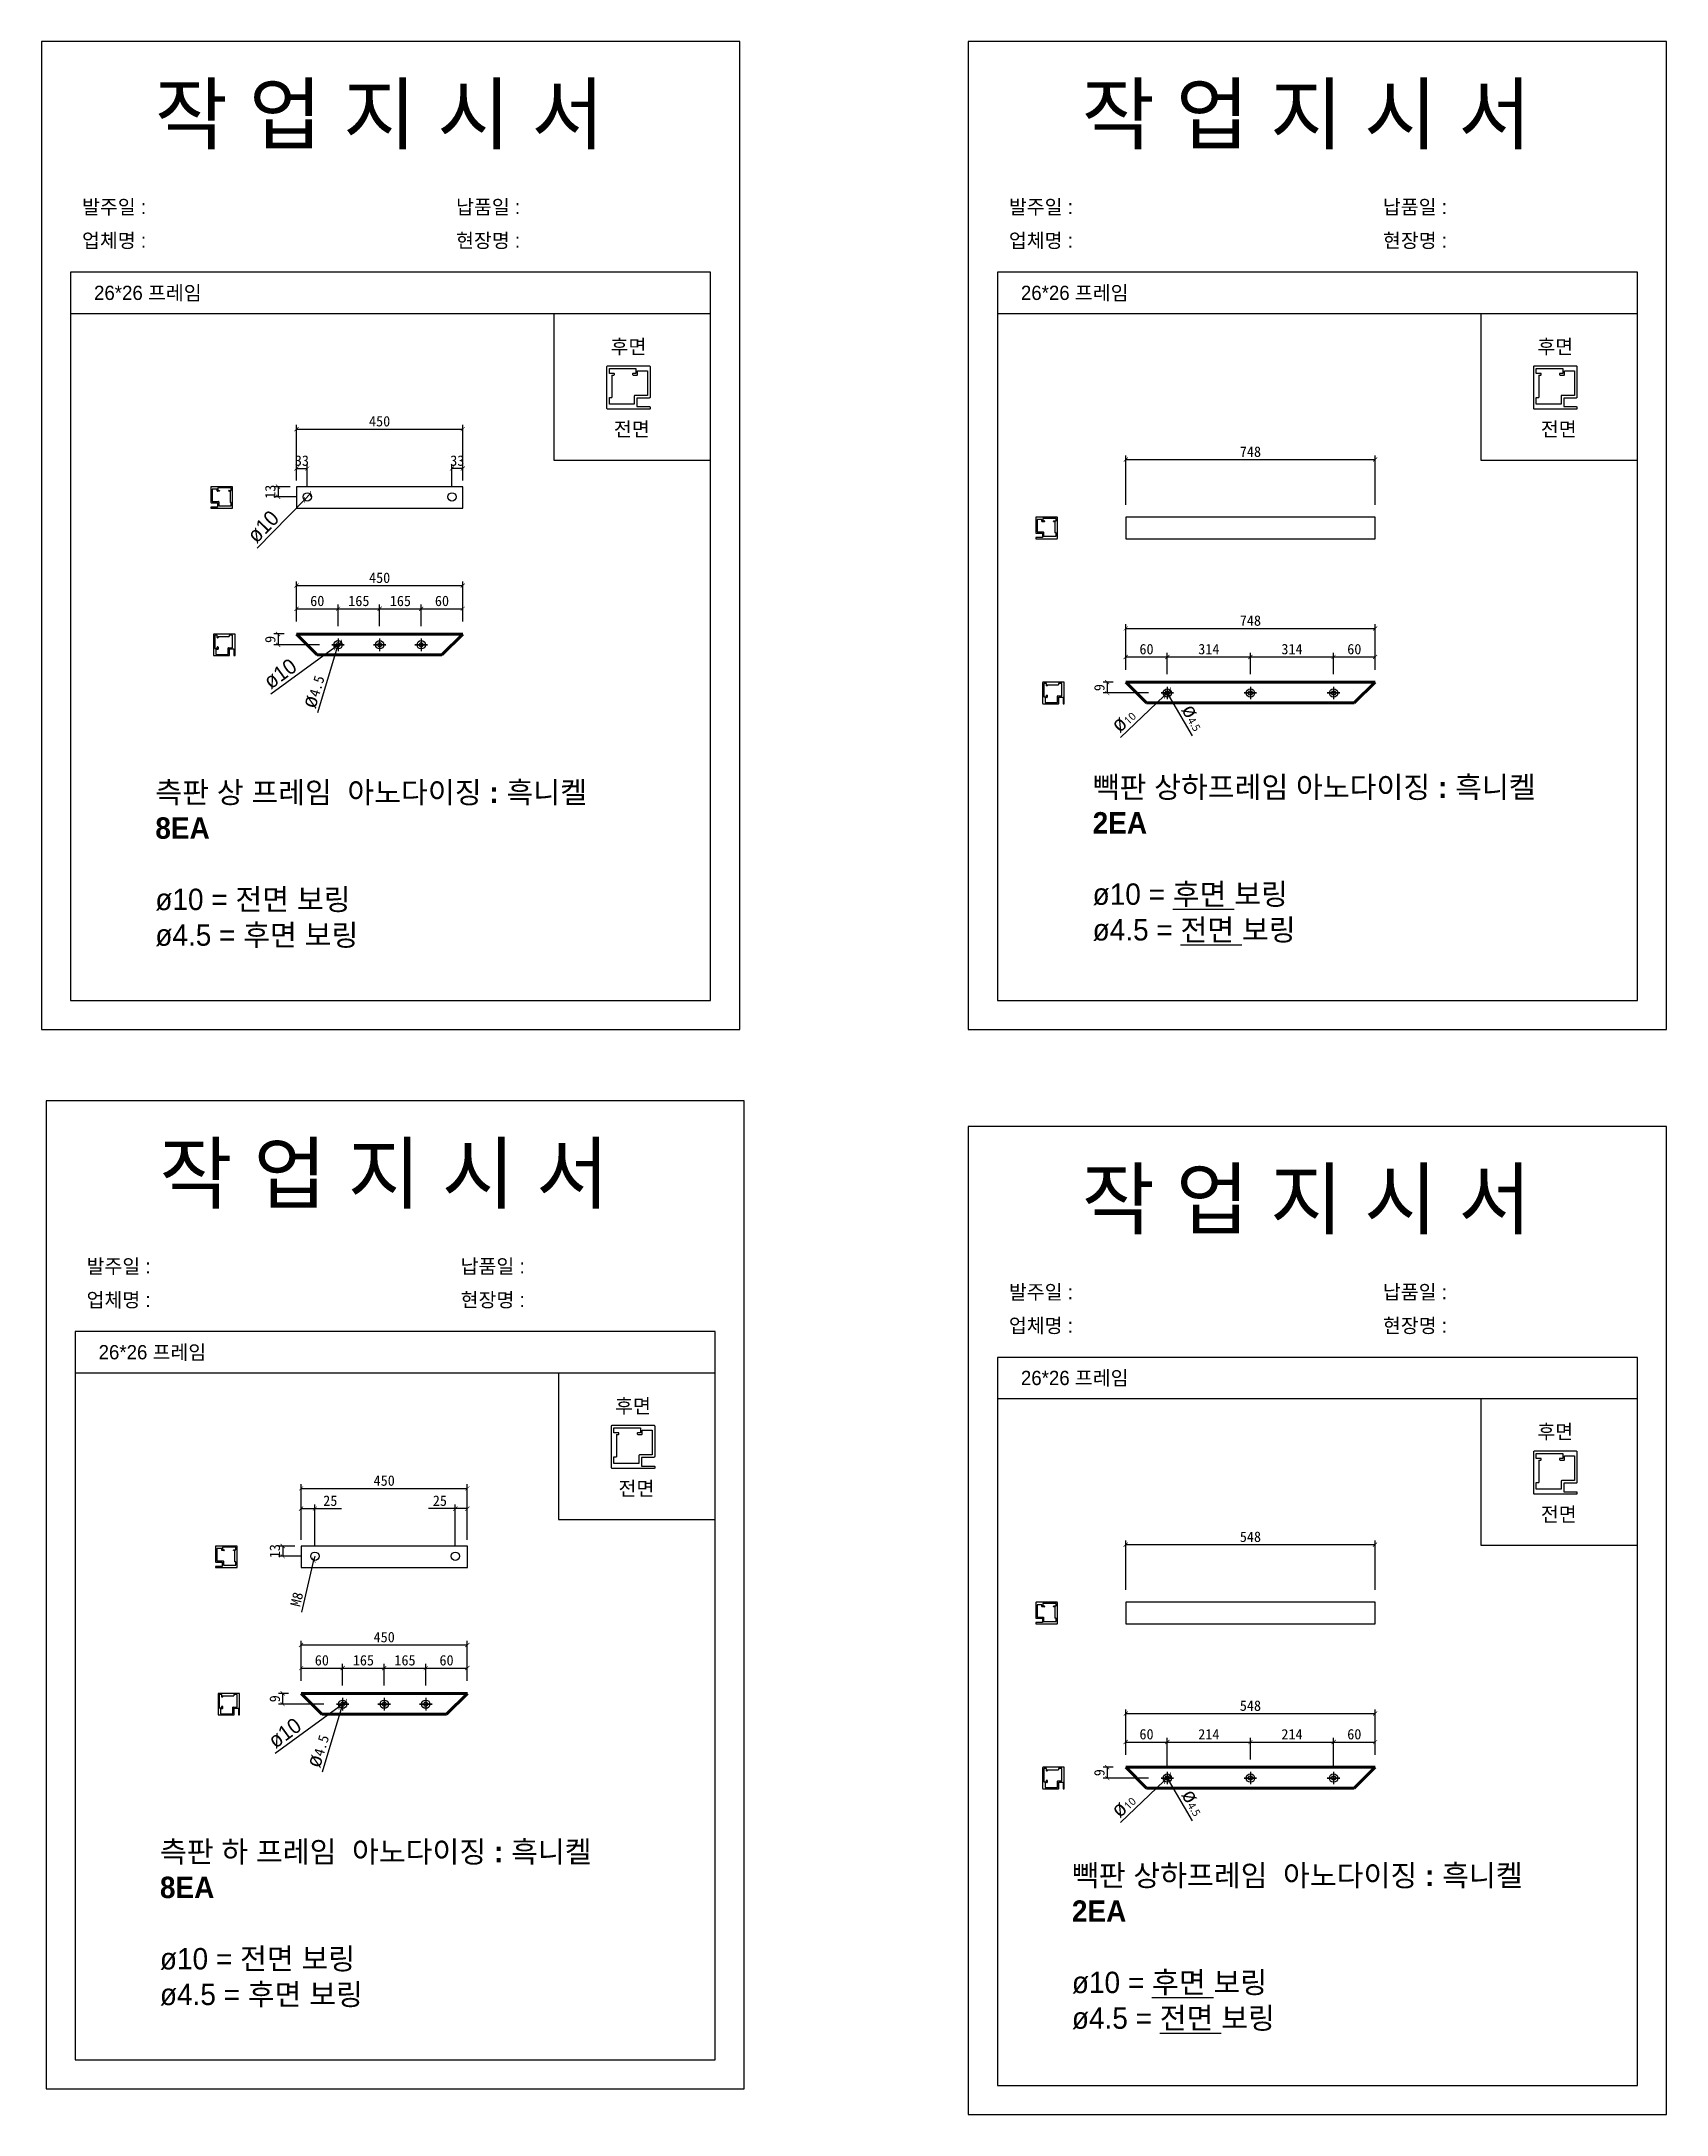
# Model space of a CAD drawing. Header units: millimetres. Extents: x -44117 to 256353, y -2095463 to 65325.
# Drawn here: x 119270 to 123181, y -21340 to -16354 of the extents above; entities that cross this region are included whole.
import ezdxf

# ---------------------------------------------------------------- set-up
doc = ezdxf.new("R2010")
doc.units = ezdxf.units.MM
doc.header["$LTSCALE"] = 10
doc.layers.add('Layer1', color=7, linetype='Continuous', lineweight=70)
doc.dimstyles.new('ISO-25', dxfattribs={"dimtxt": 2.5, "dimasz": 2.5, "dimexe": 1, "dimexo": 1, "dimtad": 1, "dimtxsty": 'Standard', "dimblk": 'ARCHTICK', "dimcen": 2.5, "dimadec": 0, "dimazin": 0, "dimtfac": 1, "dimtmove": 0, "dimatfit": 3, "dimfxl": 0, "dimarcsym": 0})

msp = doc.modelspace()

# ---------------------------------------------------------------- texts
at = {"attachment_point": 1}
for s, heights, insert, char_height in [('{\\fGulim|b0|i0|c129|p50;작 업 지 시 서}', [-155.84554], (119543.30221, -16458.19729), 140), ('{\\fGulim|b0|i0|c129|p50;작 업 지 시 서}', [-155.84554], (121773.4646, -16458.19729), 140), ('{\\fGulim|b0|i0|c129|p50;발주일 :}', [-38.18216], (119368.09286, -16734.91771), 34.3), ('{\\fGulim|b0|i0|c129|p50;납품일 :}', [-37.67976], (120268.07084, -16734.91771), 34.3), ('{\\fGulim|b0|i0|c129|p50;발주일 :}', [-38.18216], (121598.25524, -16734.91771), 34.3), ('{\\fGulim|b0|i0|c129|p50;납품일 :}', [-37.67976], (122498.23322, -16734.91771), 34.3), ('{\\fGulim|b0|i0|c129|p50;업체명 : }', [-38.2735], (119368.09286, -16815.57389), 34.3), ('{\\fGulim|b0|i0|c129|p50;현장명 : }', [-38.2735], (120268.07084, -16815.57389), 34.3), ('{\\fGulim|b0|i0|c129|p50;업체명 : }', [-38.2735], (121598.25524, -16815.57389), 34.3), ('{\\fGulim|b0|i0|c129|p50;현장명 : }', [-38.2735], (122498.23322, -16815.57389), 34.3), ('{\\fGulim|b0|i0|c129|p50;26*26 프레임}', [-38.22783], (119397.05544, -16941.44246), 34.3), ('{\\fGulim|b0|i0|c129|p50;26*26 프레임}', [-38.22783], (121627.21783, -16941.44246), 34.3), ('{\\fGulim|b0|i0|c129|p50;후면}', [-38.18216], (120639.7921, -17070.91276), 34.3), ('{\\fGulim|b0|i0|c129|p50;후면}', [-38.18216], (122869.95449, -17070.91276), 34.3), ('{\\fGulim|b0|i0|c129|p50;전면}', [-37.08602], (120647.98597, -17269.27246), 34.3), ('{\\fGulim|b0|i0|c129|p50;전면}', [-37.08602], (122878.14835, -17269.27246), 34.3), ('{\\fGulim|b1|i0|c129|p50;측판 상 프레임  아노다이징 : 흑니켈\\P8EA\\P\\fGulim|b0|i0|c129|p50;\\Pø10 = 전면 보링\\Pø4.5 = 후면 보링}', [-405.73762], (119544.55677, -18134.1879), 51.45), ('{\\fGulim|b1|i0|c129|p50;빽판 상하프레임 아노다이징 : 흑니켈\\P2EA\\P\\fGulim|b0|i0|c129|p50;\\Pø10 = \\fGulim|b1|i0|c129|p50;\\L후면\\fGulim|b0|i0|c129|p50;\\l 보링\\Pø4.5 = \\fGulim|b1|i0|c129|p50;\\L전면\\fGulim|b0|i0|c129|p50;\\l 보링}', [-411.84859], (121799.82321, -18121.58021), 51.45), ('{\\fGulim|b0|i0|c129|p50;작 업 지 시 서}', [-155.84554], (119554.33078, -19005.79686), 140), ('{\\fGulim|b0|i0|c129|p50;작 업 지 시 서}', [-155.84554], (121773.4646, -19067.6943), 140), ('{\\fGulim|b0|i0|c129|p50;발주일 :}', [-38.18216], (119379.12143, -19282.51728), 34.3), ('{\\fGulim|b0|i0|c129|p50;납품일 :}', [-37.67976], (120279.09941, -19282.51728), 34.3), ('{\\fGulim|b0|i0|c129|p50;발주일 :}', [-38.18216], (121598.25524, -19344.41472), 34.3), ('{\\fGulim|b0|i0|c129|p50;납품일 :}', [-37.67976], (122498.23322, -19344.41472), 34.3), ('{\\fGulim|b0|i0|c129|p50;업체명 : }', [-38.2735], (119379.12143, -19363.17346), 34.3), ('{\\fGulim|b0|i0|c129|p50;현장명 : }', [-38.2735], (120279.09941, -19363.17346), 34.3), ('{\\fGulim|b0|i0|c129|p50;업체명 : }', [-38.2735], (121598.25524, -19425.0709), 34.3), ('{\\fGulim|b0|i0|c129|p50;현장명 : }', [-38.2735], (122498.23322, -19425.0709), 34.3), ('{\\fGulim|b0|i0|c129|p50;26*26 프레임}', [-38.22783], (119408.08401, -19489.04203), 34.3), ('{\\fGulim|b0|i0|c129|p50;26*26 프레임}', [-38.22783], (121627.21783, -19550.93948), 34.3), ('{\\fGulim|b0|i0|c129|p50;후면}', [-38.18216], (120650.82067, -19618.51232), 34.3), ('{\\fGulim|b0|i0|c129|p50;후면}', [-38.18216], (122869.95449, -19680.40977), 34.3), ('{\\fGulim|b0|i0|c129|p50;전면}', [-37.08602], (120659.01454, -19816.87203), 34.3), ('{\\fGulim|b0|i0|c129|p50;전면}', [-37.08602], (122878.14835, -19878.76947), 34.3), ('{\\fGulim|b1|i0|c129|p50;측판 하 프레임  아노다이징 : 흑니켈\\P8EA\\P\\fGulim|b0|i0|c129|p50;\\Pø10 = 전면 보링\\Pø4.5 = 후면 보링}', [-405.73762], (119555.58534, -20681.78747), 51.45), ('{\\fGulim|b1|i0|c129|p50;빽판 상하프레임  아노다이징 : 흑니켈\\P2EA\\P\\fGulim|b0|i0|c129|p50;\\Pø10 = \\fGulim|b1|i0|c129|p50;\\L후면\\fGulim|b0|i0|c129|p50;\\l 보링\\Pø4.5 = \\fGulim|b1|i0|c129|p50;\\L전면\\fGulim|b0|i0|c129|p50;\\l 보링}', [-411.84859], (121749.88144, -20738.75646), 51.45)]:
    msp.add_mtext_dynamic_manual_height_columns(s, width=3307.3198183, gutter_width=12.5, heights=heights, dxfattribs=dict(at, insert=insert, char_height=char_height))

# ---------------------------------------------------------------- blocks, each defined once
blk = doc.blocks.new('_ArchTick')
at = {"color": 0, "linetype": 'ByBlock', "const_width": 0.15}
blk.add_lwpolyline([(-0.5, -0.5), (0.5, 0.5)], dxfattribs=at)
blk = doc.blocks.new('*D2113')
at = {"color": 0, "lineweight": -2}
for p, q in [((119884.2, -17749), (119884.2, -17708.3)), ((119884.2, -17718.3), (119984.2, -17718.3)), ((119984.2, -17760), (119984.2, -17708.3))]:
    blk.add_line(p, q, dxfattribs=at)
at = {"layer": 'Defpoints', "color": 0}
for p in [(119984.2, -17718.3), (119884.2, -17779), (119984.2, -17790)]:
    blk.add_point(p, dxfattribs=at)
at = {"color": 0, "lineweight": -2, "xscale": 10, "yscale": 10, "zscale": 10, "rotation": 180}
blk.add_blockref('_ArchTick', (119884.2, -17718.3), dxfattribs=at)
at = {"color": 0, "lineweight": -2, "xscale": 10, "yscale": 10, "zscale": 10}
blk.add_blockref('_ArchTick', (119984.2, -17718.3), dxfattribs=at)
at = {"color": 0, "insert": (119934.2, -17699.6), "char_height": 25, "attachment_point": 5}
blk.add_mtext('60', dxfattribs=at)
blk = doc.blocks.new('*D2114')
at = {"color": 0, "lineweight": -2}
for p, q in [((119984.2, -17760), (119984.2, -17708.3)), ((119984.2, -17718.3), (120084.2, -17718.3)), ((120084.2, -17760), (120084.2, -17708.3))]:
    blk.add_line(p, q, dxfattribs=at)
at = {"layer": 'Defpoints', "color": 0}
for p in [(120084.2, -17718.3), (119984.2, -17790), (120084.2, -17790)]:
    blk.add_point(p, dxfattribs=at)
at = {"color": 0, "lineweight": -2, "xscale": 10, "yscale": 10, "zscale": 10, "rotation": 180}
blk.add_blockref('_ArchTick', (119984.2, -17718.3), dxfattribs=at)
at = {"color": 0, "lineweight": -2, "xscale": 10, "yscale": 10, "zscale": 10}
blk.add_blockref('_ArchTick', (120084.2, -17718.3), dxfattribs=at)
at = {"color": 0, "insert": (120034.2, -17699.6), "char_height": 25, "attachment_point": 5}
blk.add_mtext('165', dxfattribs=at)
blk = doc.blocks.new('*D2115')
at = {"color": 0, "lineweight": -2}
for p, q in [((120084.2, -17760), (120084.2, -17708.3)), ((120084.2, -17718.3), (120184.2, -17718.3)), ((120184.2, -17760), (120184.2, -17708.3))]:
    blk.add_line(p, q, dxfattribs=at)
at = {"layer": 'Defpoints', "color": 0}
for p in [(120184.2, -17718.3), (120084.2, -17790), (120184.2, -17790)]:
    blk.add_point(p, dxfattribs=at)
at = {"color": 0, "lineweight": -2, "xscale": 10, "yscale": 10, "zscale": 10, "rotation": 180}
blk.add_blockref('_ArchTick', (120084.2, -17718.3), dxfattribs=at)
at = {"color": 0, "lineweight": -2, "xscale": 10, "yscale": 10, "zscale": 10}
blk.add_blockref('_ArchTick', (120184.2, -17718.3), dxfattribs=at)
at = {"color": 0, "insert": (120134.2, -17699.6), "char_height": 25, "attachment_point": 5}
blk.add_mtext('165', dxfattribs=at)
blk = doc.blocks.new('*D2116')
at = {"color": 0, "lineweight": -2}
for p, q in [((120184.2, -17760), (120184.2, -17708.3)), ((120184.2, -17718.3), (120284.2, -17718.3)), ((120284.2, -17749), (120284.2, -17708.3))]:
    blk.add_line(p, q, dxfattribs=at)
at = {"layer": 'Defpoints', "color": 0}
for p in [(120284.2, -17718.3), (120184.2, -17790), (120284.2, -17779)]:
    blk.add_point(p, dxfattribs=at)
at = {"color": 0, "lineweight": -2, "xscale": 10, "yscale": 10, "zscale": 10, "rotation": 180}
blk.add_blockref('_ArchTick', (120184.2, -17718.3), dxfattribs=at)
at = {"color": 0, "lineweight": -2, "xscale": 10, "yscale": 10, "zscale": 10}
blk.add_blockref('_ArchTick', (120284.2, -17718.3), dxfattribs=at)
at = {"color": 0, "insert": (120234.2, -17699.6), "char_height": 25, "attachment_point": 5}
blk.add_mtext('60', dxfattribs=at)
blk = doc.blocks.new('*D2117')
at = {"color": 0, "lineweight": -2}
for p, q in [((119884.2, -17749), (119884.2, -17652.6)), ((119884.2, -17662.6), (120284.2, -17662.6)), ((120284.2, -17749), (120284.2, -17652.6))]:
    blk.add_line(p, q, dxfattribs=at)
at = {"layer": 'Defpoints', "color": 0}
for p in [(120284.2, -17662.6), (119884.2, -17779), (120284.2, -17779)]:
    blk.add_point(p, dxfattribs=at)
at = {"color": 0, "lineweight": -2, "xscale": 10, "yscale": 10, "zscale": 10, "rotation": 180}
blk.add_blockref('_ArchTick', (119884.2, -17662.6), dxfattribs=at)
at = {"color": 0, "lineweight": -2, "xscale": 10, "yscale": 10, "zscale": 10}
blk.add_blockref('_ArchTick', (120284.2, -17662.6), dxfattribs=at)
at = {"color": 0, "insert": (120084.2, -17643.9), "char_height": 25, "attachment_point": 5}
blk.add_mtext('450', dxfattribs=at)
blk = doc.blocks.new('*D2123')
at = {"color": 0, "lineweight": -2}
for p, q in [((119854.2, -17779), (119829.8, -17779)), ((119839.8, -17779), (119839.8, -17805)), ((119939.2, -17805), (119829.8, -17805))]:
    blk.add_line(p, q, dxfattribs=at)
at = {"layer": 'Defpoints', "color": 0}
for p in [(119884.2, -17779), (119839.8, -17805), (119969.2, -17805)]:
    blk.add_point(p, dxfattribs=at)
at = {"color": 0, "lineweight": -2, "xscale": 10, "yscale": 10, "zscale": 10}
for p, rotation in [((119839.8, -17779), 90), ((119839.8, -17805), 270)]:
    blk.add_blockref('_ArchTick', p, dxfattribs=dict(at, rotation=rotation))
at = {"color": 0, "insert": (119821.1, -17792), "char_height": 25, "attachment_point": 5, "rotation": 90}
blk.add_mtext('9', dxfattribs=at)
blk = doc.blocks.new('*D2124')
at = {"color": 0, "lineweight": -2}
for p, q in [((119822.2, -17923.2), (119976.1, -17810.9)), ((119992.3, -17799.2), (119976.1, -17810.9)), ((119992.3, -17799.2), (119992.3, -17799.2))]:
    blk.add_line(p, q, dxfattribs=at)
at = {"layer": 'Defpoints', "color": 0}
for p in [(119976.1, -17810.9), (119992.3, -17799.2)]:
    blk.add_point(p, dxfattribs=at)
at = {"color": 0, "lineweight": -2, "xscale": 10, "yscale": 10, "zscale": 10}
for p, rotation in [((119992.3, -17799.2), 216.1012390734607), ((119976.1, -17810.9), 36.10123907346073)]:
    blk.add_blockref('_ArchTick', p, dxfattribs=dict(at, rotation=rotation))
at = {"color": 0, "insert": (119845, -17874.4), "char_height": 25, "attachment_point": 5, "rotation": 36.1012}
blk.add_mtext('{\\fGulim|b0|i0|c129|p50;\\H1.4583x;ø10}', dxfattribs=at)
blk = doc.blocks.new('*D2125')
at = {"color": 0, "lineweight": -2}
for p, q in [((119935.8, -17967.8), (119982.8, -17809.8)), ((119985.6, -17800.3), (119982.8, -17809.8)), ((119985.6, -17800.3), (119985.6, -17800.3))]:
    blk.add_line(p, q, dxfattribs=at)
at = {"layer": 'Defpoints', "color": 0}
for p in [(119982.8, -17809.8), (119985.6, -17800.3)]:
    blk.add_point(p, dxfattribs=at)
at = {"color": 0, "lineweight": -2, "xscale": 10, "yscale": 10, "zscale": 10}
for p, rotation in [((119985.6, -17800.3), 253.4259467267671), ((119982.8, -17809.8), 73.42594672676715)]:
    blk.add_blockref('_ArchTick', p, dxfattribs=dict(at, rotation=rotation))
at = {"color": 0, "insert": (119923.8, -17917), "char_height": 25, "attachment_point": 5, "rotation": 73.4259}
blk.add_mtext('{\\fGulim|b0|i0|c129|p50;\\H1.4583x;ø}4.5', dxfattribs=at)
blk = doc.blocks.new('*D2127')
at = {"color": 0, "lineweight": -2}
for p, q in [((119884.2, -17394.7), (119884.2, -17276.3)), ((119884.2, -17286.3), (120284.2, -17286.3)), ((120284.2, -17394.7), (120284.2, -17276.3))]:
    blk.add_line(p, q, dxfattribs=at)
at = {"layer": 'Defpoints', "color": 0}
for p in [(120284.2, -17286.3), (119884.2, -17424.7), (120284.2, -17424.7)]:
    blk.add_point(p, dxfattribs=at)
at = {"color": 0, "lineweight": -2, "xscale": 10, "yscale": 10, "zscale": 10, "rotation": 180}
blk.add_blockref('_ArchTick', (119884.2, -17286.3), dxfattribs=at)
at = {"color": 0, "lineweight": -2, "xscale": 10, "yscale": 10, "zscale": 10}
blk.add_blockref('_ArchTick', (120284.2, -17286.3), dxfattribs=at)
at = {"color": 0, "insert": (120084.2, -17267.5), "char_height": 25, "attachment_point": 5}
blk.add_mtext('450', dxfattribs=at)
blk = doc.blocks.new('*D2140')
at = {"color": 0, "lineweight": -2}
for p, q in [((119917.2, -17442.1), (119903.2, -17456.4)), ((119917.2, -17442.1), (119917.2, -17442.1)), ((119789.5, -17572.7), (119903.2, -17456.4))]:
    blk.add_line(p, q, dxfattribs=at)
at = {"layer": 'Defpoints', "color": 0}
for p in [(119917.2, -17442.1), (119903.2, -17456.4)]:
    blk.add_point(p, dxfattribs=at)
at = {"color": 0, "lineweight": -2, "xscale": 10, "yscale": 10, "zscale": 10}
for p, rotation in [((119903.2, -17456.4), 45.66113851757733), ((119917.2, -17442.1), 225.6611385175773)]:
    blk.add_blockref('_ArchTick', p, dxfattribs=dict(at, rotation=rotation))
at = {"color": 0, "insert": (119803.9, -17520.8), "char_height": 25, "attachment_point": 5, "rotation": 45.6611}
blk.add_mtext('{\\fGulim|b0|i0|c129|p50;\\H1.4583x;ø10}', dxfattribs=at)
blk = doc.blocks.new('*D2141')
at = {"color": 0, "lineweight": -2}
for p, q in [((119869.2, -17424.7), (119829.9, -17424.7)), ((119885.2, -17449.2), (119829.9, -17449.2)), ((119839.9, -17424.7), (119839.9, -17449.2))]:
    blk.add_line(p, q, dxfattribs=at)
at = {"layer": 'Defpoints', "color": 0}
for p in [(119839.9, -17449.2), (119884.2, -17424.7), (119900.2, -17449.2)]:
    blk.add_point(p, dxfattribs=at)
at = {"color": 0, "lineweight": -2, "xscale": 10, "yscale": 10, "zscale": 10}
for p, rotation in [((119839.9, -17424.7), 90), ((119839.9, -17449.2), 270)]:
    blk.add_blockref('_ArchTick', p, dxfattribs=dict(at, rotation=rotation))
at = {"color": 0, "insert": (119821.2, -17437), "char_height": 25, "attachment_point": 5, "rotation": 90}
blk.add_mtext('13', dxfattribs=at)
blk = doc.blocks.new('*D2142')
at = {"color": 0, "lineweight": -2}
for p, q in [((119884.2, -17409.7), (119884.2, -17371)), ((119884.2, -17381), (119910.2, -17381)), ((119910.2, -17424.2), (119910.2, -17371))]:
    blk.add_line(p, q, dxfattribs=at)
at = {"layer": 'Defpoints', "color": 0}
for p in [(119910.2, -17381), (119884.2, -17424.7), (119910.2, -17439.2)]:
    blk.add_point(p, dxfattribs=at)
at = {"color": 0, "lineweight": -2, "xscale": 10, "yscale": 10, "zscale": 10, "rotation": 180}
blk.add_blockref('_ArchTick', (119884.2, -17381), dxfattribs=at)
at = {"color": 0, "lineweight": -2, "xscale": 10, "yscale": 10, "zscale": 10}
blk.add_blockref('_ArchTick', (119910.2, -17381), dxfattribs=at)
at = {"color": 0, "insert": (119897.2, -17362.2), "char_height": 25, "attachment_point": 5}
blk.add_mtext('33', dxfattribs=at)
blk = doc.blocks.new('*D2143')
at = {"color": 0, "lineweight": -2}
for p, q in [((120258.2, -17424.2), (120258.2, -17371)), ((120284.2, -17381), (120258.2, -17381)), ((120284.2, -17409.7), (120284.2, -17371))]:
    blk.add_line(p, q, dxfattribs=at)
at = {"layer": 'Defpoints', "color": 0}
for p in [(120258.2, -17381), (120258.2, -17439.2), (120284.2, -17424.7)]:
    blk.add_point(p, dxfattribs=at)
at = {"color": 0, "lineweight": -2, "xscale": 10, "yscale": 10, "zscale": 10, "rotation": 180}
blk.add_blockref('_ArchTick', (120258.2, -17381), dxfattribs=at)
at = {"color": 0, "lineweight": -2, "xscale": 10, "yscale": 10, "zscale": 10}
blk.add_blockref('_ArchTick', (120284.2, -17381), dxfattribs=at)
at = {"color": 0, "insert": (120271.2, -17362.2), "char_height": 25, "attachment_point": 5}
blk.add_mtext('33', dxfattribs=at)
blk = doc.blocks.new('*D2176')
at = {"color": 0, "lineweight": -2}
for p, q in [((119895.2, -20296.6), (119895.2, -20255.9)), ((119895.2, -20265.9), (119995.2, -20265.9)), ((119995.2, -20307.6), (119995.2, -20255.9))]:
    blk.add_line(p, q, dxfattribs=at)
at = {"layer": 'Defpoints', "color": 0}
for p in [(119995.2, -20265.9), (119895.2, -20326.6), (119995.2, -20337.6)]:
    blk.add_point(p, dxfattribs=at)
at = {"color": 0, "lineweight": -2, "xscale": 10, "yscale": 10, "zscale": 10, "rotation": 180}
blk.add_blockref('_ArchTick', (119895.2, -20265.9), dxfattribs=at)
at = {"color": 0, "lineweight": -2, "xscale": 10, "yscale": 10, "zscale": 10}
blk.add_blockref('_ArchTick', (119995.2, -20265.9), dxfattribs=at)
at = {"color": 0, "insert": (119945.2, -20247.2), "char_height": 25, "attachment_point": 5}
blk.add_mtext('60', dxfattribs=at)
blk = doc.blocks.new('*D2177')
at = {"color": 0, "lineweight": -2}
for p, q in [((119995.2, -20307.6), (119995.2, -20255.9)), ((119995.2, -20265.9), (120095.2, -20265.9)), ((120095.2, -20307.6), (120095.2, -20255.9))]:
    blk.add_line(p, q, dxfattribs=at)
at = {"layer": 'Defpoints', "color": 0}
for p in [(120095.2, -20265.9), (119995.2, -20337.6), (120095.2, -20337.6)]:
    blk.add_point(p, dxfattribs=at)
at = {"color": 0, "lineweight": -2, "xscale": 10, "yscale": 10, "zscale": 10, "rotation": 180}
blk.add_blockref('_ArchTick', (119995.2, -20265.9), dxfattribs=at)
at = {"color": 0, "lineweight": -2, "xscale": 10, "yscale": 10, "zscale": 10}
blk.add_blockref('_ArchTick', (120095.2, -20265.9), dxfattribs=at)
at = {"color": 0, "insert": (120045.2, -20247.2), "char_height": 25, "attachment_point": 5}
blk.add_mtext('165', dxfattribs=at)
blk = doc.blocks.new('*D2178')
at = {"color": 0, "lineweight": -2}
for p, q in [((120095.2, -20307.6), (120095.2, -20255.9)), ((120095.2, -20265.9), (120195.2, -20265.9)), ((120195.2, -20307.6), (120195.2, -20255.9))]:
    blk.add_line(p, q, dxfattribs=at)
at = {"layer": 'Defpoints', "color": 0}
for p in [(120195.2, -20265.9), (120095.2, -20337.6), (120195.2, -20337.6)]:
    blk.add_point(p, dxfattribs=at)
at = {"color": 0, "lineweight": -2, "xscale": 10, "yscale": 10, "zscale": 10, "rotation": 180}
blk.add_blockref('_ArchTick', (120095.2, -20265.9), dxfattribs=at)
at = {"color": 0, "lineweight": -2, "xscale": 10, "yscale": 10, "zscale": 10}
blk.add_blockref('_ArchTick', (120195.2, -20265.9), dxfattribs=at)
at = {"color": 0, "insert": (120145.2, -20247.2), "char_height": 25, "attachment_point": 5}
blk.add_mtext('165', dxfattribs=at)
blk = doc.blocks.new('*D2179')
at = {"color": 0, "lineweight": -2}
for p, q in [((120195.2, -20307.6), (120195.2, -20255.9)), ((120195.2, -20265.9), (120295.2, -20265.9)), ((120295.2, -20296.6), (120295.2, -20255.9))]:
    blk.add_line(p, q, dxfattribs=at)
at = {"layer": 'Defpoints', "color": 0}
for p in [(120295.2, -20265.9), (120195.2, -20337.6), (120295.2, -20326.6)]:
    blk.add_point(p, dxfattribs=at)
at = {"color": 0, "lineweight": -2, "xscale": 10, "yscale": 10, "zscale": 10, "rotation": 180}
blk.add_blockref('_ArchTick', (120195.2, -20265.9), dxfattribs=at)
at = {"color": 0, "lineweight": -2, "xscale": 10, "yscale": 10, "zscale": 10}
blk.add_blockref('_ArchTick', (120295.2, -20265.9), dxfattribs=at)
at = {"color": 0, "insert": (120245.2, -20247.2), "char_height": 25, "attachment_point": 5}
blk.add_mtext('60', dxfattribs=at)
blk = doc.blocks.new('*D2180')
at = {"color": 0, "lineweight": -2}
for p, q in [((119895.2, -20296.6), (119895.2, -20200.2)), ((119895.2, -20210.2), (120295.2, -20210.2)), ((120295.2, -20296.6), (120295.2, -20200.2))]:
    blk.add_line(p, q, dxfattribs=at)
at = {"layer": 'Defpoints', "color": 0}
for p in [(120295.2, -20210.2), (119895.2, -20326.6), (120295.2, -20326.6)]:
    blk.add_point(p, dxfattribs=at)
at = {"color": 0, "lineweight": -2, "xscale": 10, "yscale": 10, "zscale": 10, "rotation": 180}
blk.add_blockref('_ArchTick', (119895.2, -20210.2), dxfattribs=at)
at = {"color": 0, "lineweight": -2, "xscale": 10, "yscale": 10, "zscale": 10}
blk.add_blockref('_ArchTick', (120295.2, -20210.2), dxfattribs=at)
at = {"color": 0, "insert": (120095.2, -20191.5), "char_height": 25, "attachment_point": 5}
blk.add_mtext('450', dxfattribs=at)
blk = doc.blocks.new('*D2181')
at = {"color": 0, "lineweight": -2}
for p, q in [((119865.2, -20326.6), (119840.9, -20326.6)), ((119850.9, -20326.6), (119850.9, -20352.6)), ((119950.2, -20352.6), (119840.9, -20352.6))]:
    blk.add_line(p, q, dxfattribs=at)
at = {"layer": 'Defpoints', "color": 0}
for p in [(119895.2, -20326.6), (119850.9, -20352.6), (119980.2, -20352.6)]:
    blk.add_point(p, dxfattribs=at)
at = {"color": 0, "lineweight": -2, "xscale": 10, "yscale": 10, "zscale": 10}
for p, rotation in [((119850.9, -20326.6), 90), ((119850.9, -20352.6), 270)]:
    blk.add_blockref('_ArchTick', p, dxfattribs=dict(at, rotation=rotation))
at = {"color": 0, "insert": (119832.1, -20339.6), "char_height": 25, "attachment_point": 5, "rotation": 90}
blk.add_mtext('9', dxfattribs=at)
blk = doc.blocks.new('*D2182')
at = {"color": 0, "lineweight": -2}
for p, q in [((119833.2, -20470.8), (119987.2, -20358.5)), ((120003.3, -20346.8), (119987.2, -20358.5)), ((120003.3, -20346.8), (120003.3, -20346.8))]:
    blk.add_line(p, q, dxfattribs=at)
at = {"layer": 'Defpoints', "color": 0}
for p in [(119987.2, -20358.5), (120003.3, -20346.8)]:
    blk.add_point(p, dxfattribs=at)
at = {"color": 0, "lineweight": -2, "xscale": 10, "yscale": 10, "zscale": 10}
for p, rotation in [((120003.3, -20346.8), 216.1012390734691), ((119987.2, -20358.5), 36.10123907346915)]:
    blk.add_blockref('_ArchTick', p, dxfattribs=dict(at, rotation=rotation))
at = {"color": 0, "insert": (119856, -20422), "char_height": 25, "attachment_point": 5, "rotation": 36.1012}
blk.add_mtext('{\\fGulim|b0|i0|c129|p50;\\H1.4583x;ø10}', dxfattribs=at)
blk = doc.blocks.new('*D2183')
at = {"color": 0, "lineweight": -2}
for p, q in [((119946.8, -20515.4), (119993.8, -20357.4)), ((119996.7, -20347.9), (119993.8, -20357.4)), ((119996.7, -20347.9), (119996.7, -20347.9))]:
    blk.add_line(p, q, dxfattribs=at)
at = {"layer": 'Defpoints', "color": 0}
for p in [(119993.8, -20357.4), (119996.7, -20347.9)]:
    blk.add_point(p, dxfattribs=at)
at = {"color": 0, "lineweight": -2, "xscale": 10, "yscale": 10, "zscale": 10}
for p, rotation in [((119996.7, -20347.9), 253.4259467267671), ((119993.8, -20357.4), 73.42594672676715)]:
    blk.add_blockref('_ArchTick', p, dxfattribs=dict(at, rotation=rotation))
at = {"color": 0, "insert": (119934.8, -20464.6), "char_height": 25, "attachment_point": 5, "rotation": 73.4259}
blk.add_mtext('{\\fGulim|b0|i0|c129|p50;\\H1.4583x;ø}4.5', dxfattribs=at)
blk = doc.blocks.new('*D2184')
at = {"color": 0, "lineweight": -2}
for p, q in [((119895.2, -19942.3), (119895.2, -19823.9)), ((119895.2, -19833.9), (120295.2, -19833.9)), ((120295.2, -19942.3), (120295.2, -19823.9))]:
    blk.add_line(p, q, dxfattribs=at)
at = {"layer": 'Defpoints', "color": 0}
for p in [(120295.2, -19833.9), (119895.2, -19972.3), (120295.2, -19972.3)]:
    blk.add_point(p, dxfattribs=at)
at = {"color": 0, "lineweight": -2, "xscale": 10, "yscale": 10, "zscale": 10, "rotation": 180}
blk.add_blockref('_ArchTick', (119895.2, -19833.9), dxfattribs=at)
at = {"color": 0, "lineweight": -2, "xscale": 10, "yscale": 10, "zscale": 10}
blk.add_blockref('_ArchTick', (120295.2, -19833.9), dxfattribs=at)
at = {"color": 0, "insert": (120095.2, -19815.1), "char_height": 25, "attachment_point": 5}
blk.add_mtext('450', dxfattribs=at)
blk = doc.blocks.new('*D2185')
at = {"color": 0, "lineweight": -2}
for p, q in [((119880.2, -19972.3), (119841, -19972.3)), ((119851, -19972.3), (119851, -19996.8)), ((119896.2, -19996.8), (119841, -19996.8))]:
    blk.add_line(p, q, dxfattribs=at)
at = {"layer": 'Defpoints', "color": 0}
for p in [(119895.2, -19972.3), (119851, -19996.8), (119911.2, -19996.8)]:
    blk.add_point(p, dxfattribs=at)
at = {"color": 0, "lineweight": -2, "xscale": 10, "yscale": 10, "zscale": 10}
for p, rotation in [((119851, -19972.3), 90), ((119851, -19996.8), 270)]:
    blk.add_blockref('_ArchTick', p, dxfattribs=dict(at, rotation=rotation))
at = {"color": 0, "insert": (119832.2, -19984.6), "char_height": 25, "attachment_point": 5, "rotation": 90}
blk.add_mtext('13', dxfattribs=at)
blk = doc.blocks.new('*D2186')
at = {"color": 0, "lineweight": -2}
for p, q in [((119895.2, -19957.3), (119895.2, -19872.3)), ((119895.2, -19882.3), (119928.4, -19882.3)), ((119928.4, -19971.8), (119928.4, -19872.3)), ((119928.4, -19882.3), (119992.6, -19882.3))]:
    blk.add_line(p, q, dxfattribs=at)
at = {"layer": 'Defpoints', "color": 0}
for p in [(119928.4, -19882.3), (119895.2, -19972.3), (119928.4, -19986.8)]:
    blk.add_point(p, dxfattribs=at)
at = {"color": 0, "lineweight": -2, "xscale": 10, "yscale": 10, "zscale": 10, "rotation": 180}
blk.add_blockref('_ArchTick', (119895.2, -19882.3), dxfattribs=at)
at = {"color": 0, "lineweight": -2, "xscale": 10, "yscale": 10, "zscale": 10}
blk.add_blockref('_ArchTick', (119928.4, -19882.3), dxfattribs=at)
at = {"color": 0, "insert": (119965.5, -19863.5), "char_height": 25, "attachment_point": 5}
blk.add_mtext('25', dxfattribs=at)
blk = doc.blocks.new('*D2187')
at = {"color": 0, "lineweight": -2}
for p, q in [((120266.3, -19882.3), (120202.1, -19882.3)), ((120266.3, -19971.8), (120266.3, -19872.3)), ((120295.2, -19882.3), (120266.3, -19882.3)), ((120295.2, -19957.3), (120295.2, -19872.3))]:
    blk.add_line(p, q, dxfattribs=at)
at = {"layer": 'Defpoints', "color": 0}
for p in [(120266.3, -19882.3), (120266.3, -19986.8), (120295.2, -19972.3)]:
    blk.add_point(p, dxfattribs=at)
at = {"color": 0, "lineweight": -2, "xscale": 10, "yscale": 10, "zscale": 10, "rotation": 180}
blk.add_blockref('_ArchTick', (120266.3, -19882.3), dxfattribs=at)
at = {"color": 0, "lineweight": -2, "xscale": 10, "yscale": 10, "zscale": 10}
blk.add_blockref('_ArchTick', (120295.2, -19882.3), dxfattribs=at)
at = {"color": 0, "insert": (120229.2, -19863.5), "char_height": 25, "attachment_point": 5}
blk.add_mtext('25', dxfattribs=at)
blk = doc.blocks.new('*D2188')
at = {"color": 0, "lineweight": -2}
for p in [(119896.8, -20131.2), (119928.4, -19996.8)]:
    blk.add_line(p, (119926.2, -20006.5), dxfattribs=at)
at = {"layer": 'Defpoints', "color": 0}
for p in [(119926.2, -20006.5), (119928.4, -19996.8)]:
    blk.add_point(p, dxfattribs=at)
at = {"color": 0, "lineweight": -2, "xscale": 10, "yscale": 10, "zscale": 10, "rotation": 76.74817852863761}
blk.add_blockref('_ArchTick', (119926.2, -20006.5), dxfattribs=at)
at = {"color": 0, "insert": (119884.8, -20100.5), "char_height": 25, "attachment_point": 5, "rotation": 76.7482}
blk.add_mtext('M8', dxfattribs=at)
blk = doc.blocks.new('*D2102')
at = {"color": 0, "lineweight": -2}
for p, q in [((121879.4, -17864.9), (121879.4, -17824.2)), ((121879.4, -17834.2), (121979.4, -17834.2)), ((121979.4, -17875.9), (121979.4, -17824.2))]:
    blk.add_line(p, q, dxfattribs=at)
at = {"layer": 'Defpoints', "color": 0}
for p in [(121979.4, -17834.2), (121879.4, -17894.9), (121979.4, -17905.9)]:
    blk.add_point(p, dxfattribs=at)
at = {"color": 0, "lineweight": -2, "xscale": 10, "yscale": 10, "zscale": 10, "rotation": 180}
blk.add_blockref('_ArchTick', (121879.4, -17834.2), dxfattribs=at)
at = {"color": 0, "lineweight": -2, "xscale": 10, "yscale": 10, "zscale": 10}
blk.add_blockref('_ArchTick', (121979.4, -17834.2), dxfattribs=at)
at = {"color": 0, "insert": (121929.4, -17815.5), "char_height": 25, "attachment_point": 5}
blk.add_mtext('60', dxfattribs=at)
blk = doc.blocks.new('*D2103')
at = {"color": 0, "lineweight": -2}
for p, q in [((121879.4, -17864.9), (121879.4, -17755.7)), ((121879.4, -17765.7), (122479.4, -17765.7)), ((122479.4, -17864.9), (122479.4, -17755.7))]:
    blk.add_line(p, q, dxfattribs=at)
at = {"layer": 'Defpoints', "color": 0}
for p in [(122479.4, -17765.7), (121879.4, -17894.9), (122479.4, -17894.9)]:
    blk.add_point(p, dxfattribs=at)
at = {"color": 0, "lineweight": -2, "xscale": 10, "yscale": 10, "zscale": 10, "rotation": 180}
blk.add_blockref('_ArchTick', (121879.4, -17765.7), dxfattribs=at)
at = {"color": 0, "lineweight": -2, "xscale": 10, "yscale": 10, "zscale": 10}
blk.add_blockref('_ArchTick', (122479.4, -17765.7), dxfattribs=at)
at = {"color": 0, "insert": (122179.4, -17746.9), "char_height": 25, "attachment_point": 5}
blk.add_mtext('748', dxfattribs=at)
blk = doc.blocks.new('*D2104')
at = {"color": 0, "lineweight": -2}
for p, q in [((121866.4, -18028), (121972.1, -17927.8)), ((121986.6, -17914), (121972.1, -17927.8)), ((121986.6, -17914), (121986.6, -17914))]:
    blk.add_line(p, q, dxfattribs=at)
at = {"layer": 'Defpoints', "color": 0}
for p in [(121972.1, -17927.8), (121986.6, -17914)]:
    blk.add_point(p, dxfattribs=at)
at = {"color": 0, "lineweight": -2, "xscale": 10, "yscale": 10, "zscale": 10}
for p, rotation in [((121972.1, -17927.8), 43.48065296218906), ((121986.6, -17914), 223.4806529621891)]:
    blk.add_blockref('_ArchTick', p, dxfattribs=dict(at, rotation=rotation))
at = {"color": 0, "insert": (121873.3, -17985.7), "char_height": 25, "attachment_point": 5, "rotation": 43.4807}
blk.add_mtext('{\\fGulim|b0|i0|c129|p50;\\H1.4583x;ø\\fMalgun Gothic|b0|i0|c129|p50;\\H0.51429x;10}', dxfattribs=at)
blk = doc.blocks.new('*D2105')
at = {"color": 0, "lineweight": -2}
for p, q in [((121976.9, -17916.6), (121976.9, -17916.6)), ((121976.9, -17916.6), (121981.9, -17925.2)), ((122039.7, -18023.8), (121981.9, -17925.2))]:
    blk.add_line(p, q, dxfattribs=at)
at = {"layer": 'Defpoints', "color": 0}
for p in [(121976.9, -17916.6), (121981.9, -17925.2)]:
    blk.add_point(p, dxfattribs=at)
at = {"color": 0, "lineweight": -2, "xscale": 10, "yscale": 10, "zscale": 10}
for p, rotation in [((121976.9, -17916.6), 300.3861059706713), ((121981.9, -17925.2), 120.3861059706713)]:
    blk.add_blockref('_ArchTick', p, dxfattribs=dict(at, rotation=rotation))
at = {"color": 0, "insert": (122043.7, -17979.1), "char_height": 25, "attachment_point": 5, "rotation": 300.3861}
blk.add_mtext('{\\fGulim|b0|i0|c129|p50;\\H1.4583x;ø\\fMalgun Gothic|b0|i0|c129|p50;\\H0.51429x;4.5}', dxfattribs=at)
blk = doc.blocks.new('*D2109')
at = {"color": 0, "lineweight": -2}
for p, q in [((121979.4, -17875.9), (121979.4, -17824.2)), ((121979.4, -17834.2), (122179.4, -17834.2)), ((122179.4, -17875.9), (122179.4, -17824.2))]:
    blk.add_line(p, q, dxfattribs=at)
at = {"layer": 'Defpoints', "color": 0}
for p in [(122179.4, -17834.2), (121979.4, -17905.9), (122179.4, -17905.9)]:
    blk.add_point(p, dxfattribs=at)
at = {"color": 0, "lineweight": -2, "xscale": 10, "yscale": 10, "zscale": 10, "rotation": 180}
blk.add_blockref('_ArchTick', (121979.4, -17834.2), dxfattribs=at)
at = {"color": 0, "lineweight": -2, "xscale": 10, "yscale": 10, "zscale": 10}
blk.add_blockref('_ArchTick', (122179.4, -17834.2), dxfattribs=at)
at = {"color": 0, "insert": (122079.4, -17815.5), "char_height": 25, "attachment_point": 5}
blk.add_mtext('314', dxfattribs=at)
blk = doc.blocks.new('*D2110')
at = {"color": 0, "lineweight": -2}
for p, q in [((122179.4, -17875.9), (122179.4, -17824.2)), ((122179.4, -17834.2), (122379.4, -17834.2)), ((122379.4, -17875.9), (122379.4, -17824.2))]:
    blk.add_line(p, q, dxfattribs=at)
at = {"layer": 'Defpoints', "color": 0}
for p in [(122379.4, -17834.2), (122179.4, -17905.9), (122379.4, -17905.9)]:
    blk.add_point(p, dxfattribs=at)
at = {"color": 0, "lineweight": -2, "xscale": 10, "yscale": 10, "zscale": 10, "rotation": 180}
blk.add_blockref('_ArchTick', (122179.4, -17834.2), dxfattribs=at)
at = {"color": 0, "lineweight": -2, "xscale": 10, "yscale": 10, "zscale": 10}
blk.add_blockref('_ArchTick', (122379.4, -17834.2), dxfattribs=at)
at = {"color": 0, "insert": (122279.4, -17815.5), "char_height": 25, "attachment_point": 5}
blk.add_mtext('314', dxfattribs=at)
blk = doc.blocks.new('*D2111')
at = {"color": 0, "lineweight": -2}
for p, q in [((122379.4, -17875.9), (122379.4, -17824.2)), ((122379.4, -17834.2), (122479.4, -17834.2)), ((122479.4, -17864.9), (122479.4, -17824.2))]:
    blk.add_line(p, q, dxfattribs=at)
at = {"layer": 'Defpoints', "color": 0}
for p in [(122479.4, -17834.2), (122479.4, -17894.9), (122379.4, -17905.9)]:
    blk.add_point(p, dxfattribs=at)
at = {"color": 0, "lineweight": -2, "xscale": 10, "yscale": 10, "zscale": 10, "rotation": 180}
blk.add_blockref('_ArchTick', (122379.4, -17834.2), dxfattribs=at)
at = {"color": 0, "lineweight": -2, "xscale": 10, "yscale": 10, "zscale": 10}
blk.add_blockref('_ArchTick', (122479.4, -17834.2), dxfattribs=at)
at = {"color": 0, "insert": (122429.4, -17815.5), "char_height": 25, "attachment_point": 5}
blk.add_mtext('60', dxfattribs=at)
blk = doc.blocks.new('*D2126')
at = {"color": 0, "lineweight": -2}
for p, q in [((121849.4, -17894.9), (121824.8, -17894.9)), ((121834.8, -17894.9), (121834.8, -17920.9)), ((121934.4, -17920.9), (121824.8, -17920.9))]:
    blk.add_line(p, q, dxfattribs=at)
at = {"layer": 'Defpoints', "color": 0}
for p in [(121879.4, -17894.9), (121834.8, -17920.9), (121964.4, -17920.9)]:
    blk.add_point(p, dxfattribs=at)
at = {"color": 0, "lineweight": -2, "xscale": 10, "yscale": 10, "zscale": 10}
for p, rotation in [((121834.8, -17894.9), 90), ((121834.8, -17920.9), 270)]:
    blk.add_blockref('_ArchTick', p, dxfattribs=dict(at, rotation=rotation))
at = {"color": 0, "insert": (121816.1, -17907.9), "char_height": 25, "attachment_point": 5, "rotation": 90}
blk.add_mtext('9', dxfattribs=at)
blk = doc.blocks.new('*D2128')
at = {"color": 0, "lineweight": -2}
for p, q in [((121879.4, -17468), (121879.4, -17349.5)), ((122479.4, -17468), (122479.4, -17349.5)), ((121879.4, -17359.5), (122479.4, -17359.5))]:
    blk.add_line(p, q, dxfattribs=at)
at = {"layer": 'Defpoints', "color": 0}
for p in [(122479.4, -17359.5), (121879.4, -17498), (122479.4, -17498)]:
    blk.add_point(p, dxfattribs=at)
at = {"color": 0, "lineweight": -2, "xscale": 10, "yscale": 10, "zscale": 10, "rotation": 180}
blk.add_blockref('_ArchTick', (121879.4, -17359.5), dxfattribs=at)
at = {"color": 0, "lineweight": -2, "xscale": 10, "yscale": 10, "zscale": 10}
blk.add_blockref('_ArchTick', (122479.4, -17359.5), dxfattribs=at)
at = {"color": 0, "insert": (122179.4, -17340.8), "char_height": 25, "attachment_point": 5}
blk.add_mtext('748', dxfattribs=at)
blk = doc.blocks.new('*D2144')
at = {"color": 0, "lineweight": -2}
for p, q in [((121879.4, -20474.4), (121879.4, -20433.7)), ((121979.4, -20485.4), (121979.4, -20433.7)), ((121879.4, -20443.7), (121979.4, -20443.7))]:
    blk.add_line(p, q, dxfattribs=at)
at = {"layer": 'Defpoints', "color": 0}
for p in [(121979.4, -20443.7), (121879.4, -20504.4), (121979.4, -20515.4)]:
    blk.add_point(p, dxfattribs=at)
at = {"color": 0, "lineweight": -2, "xscale": 10, "yscale": 10, "zscale": 10, "rotation": 180}
blk.add_blockref('_ArchTick', (121879.4, -20443.7), dxfattribs=at)
at = {"color": 0, "lineweight": -2, "xscale": 10, "yscale": 10, "zscale": 10}
blk.add_blockref('_ArchTick', (121979.4, -20443.7), dxfattribs=at)
at = {"color": 0, "insert": (121929.4, -20425), "char_height": 25, "attachment_point": 5}
blk.add_mtext('60', dxfattribs=at)
blk = doc.blocks.new('*D2145')
at = {"color": 0, "lineweight": -2}
for p, q in [((121879.4, -20474.4), (121879.4, -20365.2)), ((121879.4, -20375.2), (122479.4, -20375.2)), ((122479.4, -20474.4), (122479.4, -20365.2))]:
    blk.add_line(p, q, dxfattribs=at)
at = {"layer": 'Defpoints', "color": 0}
for p in [(122479.4, -20375.2), (121879.4, -20504.4), (122479.4, -20504.4)]:
    blk.add_point(p, dxfattribs=at)
at = {"color": 0, "lineweight": -2, "xscale": 10, "yscale": 10, "zscale": 10, "rotation": 180}
blk.add_blockref('_ArchTick', (121879.4, -20375.2), dxfattribs=at)
at = {"color": 0, "lineweight": -2, "xscale": 10, "yscale": 10, "zscale": 10}
blk.add_blockref('_ArchTick', (122479.4, -20375.2), dxfattribs=at)
at = {"color": 0, "insert": (122179.4, -20356.4), "char_height": 25, "attachment_point": 5}
blk.add_mtext('548', dxfattribs=at)
blk = doc.blocks.new('*D2146')
at = {"color": 0, "lineweight": -2}
for p, q in [((121866.4, -20637.5), (121972.1, -20537.3)), ((121986.6, -20523.5), (121972.1, -20537.3)), ((121986.6, -20523.5), (121986.6, -20523.5))]:
    blk.add_line(p, q, dxfattribs=at)
at = {"layer": 'Defpoints', "color": 0}
for p in [(121972.1, -20537.3), (121986.6, -20523.5)]:
    blk.add_point(p, dxfattribs=at)
at = {"color": 0, "lineweight": -2, "xscale": 10, "yscale": 10, "zscale": 10}
for p, rotation in [((121972.1, -20537.3), 43.48065296218906), ((121986.6, -20523.5), 223.4806529621891)]:
    blk.add_blockref('_ArchTick', p, dxfattribs=dict(at, rotation=rotation))
at = {"color": 0, "insert": (121873.3, -20595.2), "char_height": 25, "attachment_point": 5, "rotation": 43.4807}
blk.add_mtext('{\\fGulim|b0|i0|c129|p50;\\H1.4583x;ø\\fMalgun Gothic|b0|i0|c129|p50;\\H0.51429x;10}', dxfattribs=at)
blk = doc.blocks.new('*D2147')
at = {"color": 0, "lineweight": -2}
for p, q in [((121976.9, -20526.1), (121976.9, -20526.1)), ((121976.9, -20526.1), (121981.9, -20534.7)), ((122039.7, -20633.3), (121981.9, -20534.7))]:
    blk.add_line(p, q, dxfattribs=at)
at = {"layer": 'Defpoints', "color": 0}
for p in [(121976.9, -20526.1), (121981.9, -20534.7)]:
    blk.add_point(p, dxfattribs=at)
at = {"color": 0, "lineweight": -2, "xscale": 10, "yscale": 10, "zscale": 10}
for p, rotation in [((121976.9, -20526.1), 300.3861059706607), ((121981.9, -20534.7), 120.3861059706608)]:
    blk.add_blockref('_ArchTick', p, dxfattribs=dict(at, rotation=rotation))
at = {"color": 0, "insert": (122043.7, -20588.6), "char_height": 25, "attachment_point": 5, "rotation": 300.3861}
blk.add_mtext('{\\fGulim|b0|i0|c129|p50;\\H1.4583x;ø\\fMalgun Gothic|b0|i0|c129|p50;\\H0.51429x;4.5}', dxfattribs=at)
blk = doc.blocks.new('*D2148')
at = {"color": 0, "lineweight": -2}
for p, q in [((121979.4, -20500.4), (121979.4, -20433.7)), ((122179.4, -20485.4), (122179.4, -20433.7)), ((121979.4, -20443.7), (122179.4, -20443.7))]:
    blk.add_line(p, q, dxfattribs=at)
at = {"layer": 'Defpoints', "color": 0}
for p in [(122179.4, -20443.7), (121979.4, -20530.4), (122179.4, -20515.4)]:
    blk.add_point(p, dxfattribs=at)
at = {"color": 0, "lineweight": -2, "xscale": 10, "yscale": 10, "zscale": 10, "rotation": 180}
blk.add_blockref('_ArchTick', (121979.4, -20443.7), dxfattribs=at)
at = {"color": 0, "lineweight": -2, "xscale": 10, "yscale": 10, "zscale": 10}
blk.add_blockref('_ArchTick', (122179.4, -20443.7), dxfattribs=at)
at = {"color": 0, "insert": (122079.4, -20425), "char_height": 25, "attachment_point": 5}
blk.add_mtext('214', dxfattribs=at)
blk = doc.blocks.new('*D2149')
at = {"color": 0, "lineweight": -2}
for p, q in [((122179.4, -20485.4), (122179.4, -20433.7)), ((122379.4, -20500.4), (122379.4, -20433.7)), ((122179.4, -20443.7), (122379.4, -20443.7))]:
    blk.add_line(p, q, dxfattribs=at)
at = {"layer": 'Defpoints', "color": 0}
for p in [(122379.4, -20443.7), (122179.4, -20515.4), (122379.4, -20530.4)]:
    blk.add_point(p, dxfattribs=at)
at = {"color": 0, "lineweight": -2, "xscale": 10, "yscale": 10, "zscale": 10, "rotation": 180}
blk.add_blockref('_ArchTick', (122179.4, -20443.7), dxfattribs=at)
at = {"color": 0, "lineweight": -2, "xscale": 10, "yscale": 10, "zscale": 10}
blk.add_blockref('_ArchTick', (122379.4, -20443.7), dxfattribs=at)
at = {"color": 0, "insert": (122279.4, -20425), "char_height": 25, "attachment_point": 5}
blk.add_mtext('214', dxfattribs=at)
blk = doc.blocks.new('*D2150')
at = {"color": 0, "lineweight": -2}
for p, q in [((122379.4, -20485.4), (122379.4, -20433.7)), ((122479.4, -20474.4), (122479.4, -20433.7)), ((122379.4, -20443.7), (122479.4, -20443.7))]:
    blk.add_line(p, q, dxfattribs=at)
at = {"layer": 'Defpoints', "color": 0}
for p in [(122479.4, -20443.7), (122379.4, -20515.4), (122479.4, -20504.4)]:
    blk.add_point(p, dxfattribs=at)
at = {"color": 0, "lineweight": -2, "xscale": 10, "yscale": 10, "zscale": 10, "rotation": 180}
blk.add_blockref('_ArchTick', (122379.4, -20443.7), dxfattribs=at)
at = {"color": 0, "lineweight": -2, "xscale": 10, "yscale": 10, "zscale": 10}
blk.add_blockref('_ArchTick', (122479.4, -20443.7), dxfattribs=at)
at = {"color": 0, "insert": (122429.4, -20425), "char_height": 25, "attachment_point": 5}
blk.add_mtext('60', dxfattribs=at)
blk = doc.blocks.new('*D2151')
at = {"color": 0, "lineweight": -2}
for p, q in [((121849.4, -20504.4), (121824.8, -20504.4)), ((121934.4, -20530.4), (121824.8, -20530.4)), ((121834.8, -20504.4), (121834.8, -20530.4))]:
    blk.add_line(p, q, dxfattribs=at)
at = {"layer": 'Defpoints', "color": 0}
for p in [(121834.8, -20530.4), (121879.4, -20504.4), (121964.4, -20530.4)]:
    blk.add_point(p, dxfattribs=at)
at = {"color": 0, "lineweight": -2, "xscale": 10, "yscale": 10, "zscale": 10}
for p, rotation in [((121834.8, -20504.4), 90), ((121834.8, -20530.4), 270)]:
    blk.add_blockref('_ArchTick', p, dxfattribs=dict(at, rotation=rotation))
at = {"color": 0, "insert": (121816.1, -20517.4), "char_height": 25, "attachment_point": 5, "rotation": 90}
blk.add_mtext('9', dxfattribs=at)
blk = doc.blocks.new('*D2152')
at = {"color": 0, "lineweight": -2}
for p, q in [((121879.4, -20077.5), (121879.4, -19959)), ((121879.4, -19969), (122479.4, -19969)), ((122479.4, -20077.5), (122479.4, -19959))]:
    blk.add_line(p, q, dxfattribs=at)
at = {"layer": 'Defpoints', "color": 0}
for p in [(122479.4, -19969), (121879.4, -20107.5), (122479.4, -20107.5)]:
    blk.add_point(p, dxfattribs=at)
at = {"color": 0, "lineweight": -2, "xscale": 10, "yscale": 10, "zscale": 10, "rotation": 180}
blk.add_blockref('_ArchTick', (121879.4, -19969), dxfattribs=at)
at = {"color": 0, "lineweight": -2, "xscale": 10, "yscale": 10, "zscale": 10}
blk.add_blockref('_ArchTick', (122479.4, -19969), dxfattribs=at)
at = {"color": 0, "insert": (122179.4, -19950.3), "char_height": 25, "attachment_point": 5}
blk.add_mtext('548', dxfattribs=at)

# ---------------------------------------------------------------- dimensions: what is measured, and where the dimension line sits
for base, p1, p2, text, override, picture, middle in [((120284.21879, -17286.25727), (119884.21879, -17424.7033), (120284.21879, -17424.7033), '450', {"dimscale": 10, "dimasz": 1, "dimexo": 3, "dimtxsty": 'Standard'}, '*D2127', (120084.21879, -17267.50727)), ((122479.39359, -17359.51184), (121879.39359, -17497.95788), (122479.39359, -17497.95788), '748', {"dimscale": 10, "dimasz": 1, "dimexo": 3}, '*D2128', (122179.39359, -17340.76184)), ((120284.21879, -17662.62418), (119884.21879, -17779.04362), (120284.21879, -17779.04362), '450', {"dimscale": 10, "dimasz": 1, "dimexo": 3, "dimtxsty": 'Standard'}, '*D2117', (120084.21879, -17643.87418)), ((119984.21879, -17718.33563), (119884.21879, -17779.04362), (119984.21879, -17790.04362), '60', {"dimscale": 10, "dimasz": 1, "dimexo": 3}, '*D2113', (119934.21879, -17699.58563)), ((120084.21879, -17718.33563), (119984.21879, -17790.04362), (120084.21879, -17790.04362), '165', {"dimscale": 10, "dimasz": 1, "dimexo": 3, "dimtxsty": 'Standard', "dimtmove": 1}, '*D2114', (120034.21879, -17699.58563)), ((120184.21879, -17718.33563), (120084.21879, -17790.04362), (120184.21879, -17790.04362), '165', {"dimscale": 10, "dimasz": 1, "dimexo": 3, "dimtxsty": 'Standard', "dimtmove": 1}, '*D2115', (120134.21879, -17699.58563)), ((120284.21879, -17718.33563), (120184.21879, -17790.04362), (120284.21879, -17779.04362), '60', {"dimscale": 10, "dimasz": 1, "dimexo": 3, "dimtmove": 1}, '*D2116', (120234.21879, -17699.58563)), ((122479.39359, -17765.6867), (121879.39359, -17894.8763), (122479.39359, -17894.8763), '748', {"dimscale": 10, "dimasz": 1, "dimexo": 3}, '*D2103', (122179.39359, -17746.9367)), ((121979.39359, -17834.21224), (121879.39359, -17894.8763), (121979.39359, -17905.8763), '60', {"dimscale": 10, "dimasz": 1, "dimexo": 3}, '*D2102', (121929.39359, -17815.46224)), ((122179.39359, -17834.21224), (121979.39359, -17905.8763), (122179.39359, -17905.8763), '314', {"dimscale": 10, "dimasz": 1, "dimexo": 3, "dimtxsty": 'Standard'}, '*D2109', (122079.39359, -17815.46224)), ((122379.39359, -17834.21224), (122179.39359, -17905.8763), (122379.39359, -17905.8763), '314', {"dimscale": 10, "dimasz": 1, "dimexo": 3, "dimtxsty": 'Standard', "dimtmove": 1}, '*D2110', (122279.39359, -17815.46224)), ((122479.39359, -17834.21224), (122379.39359, -17905.8763), (122479.39359, -17894.8763), '60', {"dimscale": 10, "dimasz": 1, "dimexo": 3, "dimtmove": 1}, '*D2111', (122429.39359, -17815.46224)), ((120295.24736, -19833.85683), (119895.24736, -19972.30287), (120295.24736, -19972.30287), '450', {"dimscale": 10, "dimasz": 1, "dimexo": 3, "dimtxsty": 'Standard'}, '*D2184', (120095.24736, -19815.10683)), ((119928.44376, -19882.29743), (119895.24736, -19972.30287), (119928.44376, -19986.80287), '25', {"dimscale": 10, "dimasz": 1, "dimexo": 1.5, "dimtxsty": 'Standard'}, '*D2186', (119965.52709, -19863.54743)), ((122479.39359, -19969.00885), (121879.39359, -20107.45489), (122479.39359, -20107.45489), '548', {"dimscale": 10, "dimasz": 1, "dimexo": 3, "dimtxsty": 'Standard'}, '*D2152', (122179.39359, -19950.25885)), ((120295.24736, -20210.22374), (119895.24736, -20326.64319), (120295.24736, -20326.64319), '450', {"dimscale": 10, "dimasz": 1, "dimexo": 3, "dimtxsty": 'Standard'}, '*D2180', (120095.24736, -20191.47374)), ((119995.24736, -20265.93519), (119895.24736, -20326.64319), (119995.24736, -20337.64319), '60', {"dimscale": 10, "dimasz": 1, "dimexo": 3}, '*D2176', (119945.24736, -20247.18519)), ((120095.24736, -20265.93519), (119995.24736, -20337.64319), (120095.24736, -20337.64319), '165', {"dimscale": 10, "dimasz": 1, "dimexo": 3, "dimtxsty": 'Standard', "dimtmove": 1}, '*D2177', (120045.24736, -20247.18519)), ((120195.24736, -20265.93519), (120095.24736, -20337.64319), (120195.24736, -20337.64319), '165', {"dimscale": 10, "dimasz": 1, "dimexo": 3, "dimtxsty": 'Standard', "dimtmove": 1}, '*D2178', (120145.24736, -20247.18519)), ((120295.24736, -20265.93519), (120195.24736, -20337.64319), (120295.24736, -20326.64319), '60', {"dimscale": 10, "dimasz": 1, "dimexo": 3, "dimtmove": 1}, '*D2179', (120245.24736, -20247.18519)), ((122479.39359, -20375.18372), (121879.39359, -20504.37331), (122479.39359, -20504.37331), '548', {"dimscale": 10, "dimasz": 1, "dimexo": 3, "dimtxsty": 'Standard'}, '*D2145', (122179.39359, -20356.43372)), ((121979.39359, -20443.70926), (121879.39359, -20504.37331), (121979.39359, -20515.37331), '60', {"dimscale": 10, "dimasz": 1, "dimexo": 3}, '*D2144', (121929.39359, -20424.95926)), ((122179.39359, -20443.70926), (121979.39359, -20530.37331), (122179.39359, -20515.37331), '214', {"dimscale": 10, "dimasz": 1, "dimexo": 3, "dimtxsty": 'Standard', "dimtmove": 1}, '*D2148', (122079.39359, -20424.95926)), ((122379.39359, -20443.70926), (122179.39359, -20515.37331), (122379.39359, -20530.37331), '214', {"dimscale": 10, "dimasz": 1, "dimexo": 3, "dimtxsty": 'Standard', "dimtmove": 1}, '*D2149', (122279.39359, -20424.95926)), ((122479.39359, -20443.70926), (122379.39359, -20515.37331), (122479.39359, -20504.37331), '60', {"dimscale": 10, "dimasz": 1, "dimexo": 3, "dimtmove": 1}, '*D2150', (122429.39359, -20424.95926))]:
    dim = msp.add_linear_dim(base=base, p1=p1, p2=p2, text=text, dimstyle='ISO-25', override=override)
    dim.commit()
    dim.dimension.update_dxf_attribs({"geometry": picture, "text_midpoint": middle})
dim = msp.add_linear_dim(base=(119910.21879, -17380.96823), p1=(119884.21879, -17424.7033), p2=(119910.21879, -17439.2033), text='33', dimstyle='ISO-25', override={"dimscale": 10, "dimasz": 1, "dimexo": 1.5})
dim.commit()
dim.dimension.update_dxf_attribs({"geometry": '*D2142', "text_midpoint": (119897.21879, -17380.96823), "dimtype": 160})
for base, p1, p2, angle, text, override, picture, middle in [((120258.21879, -17380.96823), (120284.21879, -17424.7033), (120258.21879, -17439.2033), 180, '33', {"dimscale": 10, "dimasz": 1, "dimexo": 1.5}, '*D2143', (120271.21879, -17380.96823)), ((119839.94157, -17449.2033), (119884.21879, -17424.7033), (119900.21879, -17449.2033), 90, '13', {"dimscale": 10, "dimasz": 1, "dimexo": 1.5}, '*D2141', (119839.94157, -17436.9533)), ((119839.83334, -17805.04362), (119884.21879, -17779.04362), (119969.21879, -17805.04362), 90, '9', {"dimscale": 10, "dimasz": 1, "dimexo": 3}, '*D2123', (119839.83334, -17792.04362)), ((121834.84209, -17920.8763), (121879.39359, -17894.8763), (121964.39359, -17920.8763), 90, '9', {"dimscale": 10, "dimasz": 1, "dimexo": 3}, '*D2126', (121834.84209, -17907.8763)), ((119850.97014, -19996.80287), (119895.24736, -19972.30287), (119911.24736, -19996.80287), 90, '13', {"dimscale": 10, "dimasz": 1, "dimexo": 1.5}, '*D2185', (119850.97014, -19984.55287)), ((119850.86191, -20352.64319), (119895.24736, -20326.64319), (119980.24736, -20352.64319), 90, '9', {"dimscale": 10, "dimasz": 1, "dimexo": 3}, '*D2181', (119850.86191, -20339.64319)), ((121834.84209, -20530.37331), (121879.39359, -20504.37331), (121964.39359, -20530.37331), 90, '9', {"dimscale": 10, "dimasz": 1, "dimexo": 3}, '*D2151', (121834.84209, -20517.37331))]:
    dim = msp.add_linear_dim(base=base, p1=p1, p2=p2, angle=angle, text=text, dimstyle='ISO-25', override=override)
    dim.commit()
    dim.dimension.update_dxf_attribs({"geometry": picture, "text_midpoint": middle, "dimtype": 160})
for p1, p2, text, override, picture, middle in [((119917.2078, -17442.05111), (119903.22978, -17456.35549), '{\\fGulim|b0|i0|c129|p50;\\H1.4583x;ø10}', {"dimscale": 10, "dimasz": 1, "dimexo": 1.5}, '*D2140', (119822.53931, -17538.92997)), ((119992.29856, -17799.15149), (119976.13902, -17810.93576), '{\\fGulim|b0|i0|c129|p50;\\H1.4583x;ø10}', {"dimscale": 10, "dimasz": 1, "dimexo": 3}, '*D2124', (119860.33474, -17895.38553)), ((119985.64506, -17800.25137), (119982.79252, -17809.83588), '{\\fGulim|b0|i0|c129|p50;\\H1.4583x;ø}4.5', {"dimscale": 10, "dimasz": 1, "dimexo": 3}, '*D2125', (119948.69179, -17924.414)), ((121986.64965, -17913.9952), (121972.13752, -17927.75739), '{\\fGulim|b0|i0|c129|p50;\\H1.4583x;ø\\fMalgun Gothic|b0|i0|c129|p50;\\H0.51429x;10}', {"dimscale": 10, "dimasz": 1, "dimexo": 3}, '*D2104', (121891.14145, -18004.56783)), ((121976.86446, -17916.56311), (121981.92271, -17925.18948), '{\\fGulim|b0|i0|c129|p50;\\H1.4583x;ø\\fMalgun Gothic|b0|i0|c129|p50;\\H0.51429x;4.5}', {"dimscale": 10, "dimasz": 1, "dimexo": 3}, '*D2105', (122021.25883, -17992.27354)), ((120003.32713, -20346.75105), (119987.16759, -20358.53533), '{\\fGulim|b0|i0|c129|p50;\\H1.4583x;ø10}', {"dimscale": 10, "dimasz": 1, "dimexo": 3}, '*D2182', (119871.36331, -20442.9851)), ((119996.67363, -20347.85093), (119993.82109, -20357.43545), '{\\fGulim|b0|i0|c129|p50;\\H1.4583x;ø}4.5', {"dimscale": 10, "dimasz": 1, "dimexo": 3}, '*D2183', (119959.72036, -20472.01356)), ((121986.64965, -20523.49221), (121972.13752, -20537.2544), '{\\fGulim|b0|i0|c129|p50;\\H1.4583x;ø\\fMalgun Gothic|b0|i0|c129|p50;\\H0.51429x;10}', {"dimscale": 10, "dimasz": 1, "dimexo": 3}, '*D2146', (121891.14145, -20614.06484)), ((121976.86446, -20526.06013), (121981.92271, -20534.68649), '{\\fGulim|b0|i0|c129|p50;\\H1.4583x;ø\\fMalgun Gothic|b0|i0|c129|p50;\\H0.51429x;4.5}', {"dimscale": 10, "dimasz": 1, "dimexo": 3}, '*D2147', (122021.25883, -20601.77056))]:
    dim = msp.add_diameter_dim_2p(p1=p1, p2=p2, text=text, dimstyle='ISO-25', override=override)
    dim.commit()
    dim.dimension.update_dxf_attribs({"geometry": picture, "text_midpoint": middle, "dimtype": 163})
dim = msp.add_linear_dim(base=(120266.25803, -19882.29743), p1=(120295.24736, -19972.30287), p2=(120266.25803, -19986.80287), angle=180, text='25', dimstyle='ISO-25', override={"dimscale": 10, "dimasz": 1, "dimexo": 1.5, "dimtxsty": 'Standard'})
dim.commit()
dim.dimension.update_dxf_attribs({"geometry": '*D2187', "text_midpoint": (120229.17469, -19863.54743)})
dim = msp.add_radius_dim(center=(119928.44376, -19996.80287), mpoint=(119926.15144, -20006.53659), text='M8', dimstyle='ISO-25', override={"dimscale": 10, "dimasz": 1, "dimexo": 1.5})
dim.commit()
dim.dimension.update_dxf_attribs({"geometry": '*D2188', "text_midpoint": (119903.00197, -20104.8349), "dimtype": 164})

# ---------------------------------------------------------------- linework, layer by layer
for p, q in [((120880.49561, -16909.2045), (119340.49561, -16909.2045)), ((123110.65799, -16909.2045), (121570.65799, -16909.2045)), ((120880.49561, -17009.2045), (119340.49561, -17009.2045)), ((123110.65799, -17009.2045), (121570.65799, -17009.2045)), ((120636.94002, -17152.28787), (120636.94002, -17140.28787)), ((120636.94002, -17140.28787), (120700.94002, -17140.28787)), ((120700.94002, -17140.28787), (120700.94002, -17152.28787)), ((120704.94002, -17155.08787), (120704.94002, -17146.28787)), ((120704.94002, -17146.28787), (120728.94002, -17146.28787)), ((120728.94002, -17146.28787), (120728.94002, -17205.48787)), ((122867.1024, -17152.28787), (122867.1024, -17140.28787)), ((122867.1024, -17140.28787), (122931.1024, -17140.28787)), ((122931.1024, -17140.28787), (122931.1024, -17152.28787)), ((122935.1024, -17155.08787), (122935.1024, -17146.28787)), ((122935.1024, -17146.28787), (122959.1024, -17146.28787)), ((122959.1024, -17146.28787), (122959.1024, -17205.48787)), ((120647.74002, -17152.28787), (120636.94002, -17152.28787)), ((120642.94002, -17156.28787), (120647.74002, -17156.28787)), ((120642.94002, -17156.28787), (120642.94002, -17210.28787)), ((120648.94002, -17155.08787), (120648.94002, -17153.48787)), ((120692.94002, -17153.48787), (120692.94002, -17155.08787)), ((120700.94002, -17152.28787), (120694.14002, -17152.28787)), ((120694.14002, -17156.28787), (120703.74002, -17156.28787)), ((122877.9024, -17152.28787), (122867.1024, -17152.28787)), ((122873.1024, -17156.28787), (122877.9024, -17156.28787)), ((122873.1024, -17156.28787), (122873.1024, -17210.28787)), ((122879.1024, -17155.08787), (122879.1024, -17153.48787)), ((122923.1024, -17153.48787), (122923.1024, -17155.08787)), ((122931.1024, -17152.28787), (122924.3024, -17152.28787)), ((122924.3024, -17156.28787), (122933.9024, -17156.28787)), ((120636.94002, -17226.28787), (120636.94002, -17210.28787)), ((120636.94002, -17210.28787), (120642.94002, -17210.28787)), ((120696.94002, -17226.28787), (120636.94002, -17226.28787)), ((120696.94002, -17206.68787), (120696.94002, -17211.48787)), ((120696.94002, -17211.48787), (120696.94002, -17226.28787)), ((120696.94002, -17211.48787), (120696.94002, -17211.48787)), ((120702.94002, -17205.48787), (120698.14002, -17205.48787)), ((120728.94002, -17205.48787), (120702.94002, -17205.48787)), ((122867.1024, -17226.28787), (122867.1024, -17210.28787)), ((122867.1024, -17210.28787), (122873.1024, -17210.28787)), ((122927.1024, -17226.28787), (122867.1024, -17226.28787)), ((122927.1024, -17206.68787), (122927.1024, -17211.48787)), ((122927.1024, -17211.48787), (122927.1024, -17226.28787)), ((122927.1024, -17211.48787), (122927.1024, -17211.48787)), ((122933.1024, -17205.48787), (122928.3024, -17205.48787)), ((122959.1024, -17205.48787), (122933.1024, -17205.48787)), ((119693.27197, -17430.7033), (119681.27197, -17430.7033)), ((119681.27197, -17430.7033), (119681.27197, -17460.3033)), ((119693.27197, -17435.1033), (119693.27197, -17430.7033)), ((119698.67197, -17435.7033), (119693.87197, -17435.7033)), ((119727.27197, -17427.7033), (119695.27197, -17427.7033)), ((119695.27197, -17427.7033), (119695.27197, -17433.7033)), ((119695.27197, -17433.7033), (119698.67197, -17433.7033)), ((119699.27197, -17434.3033), (119699.27197, -17435.1033)), ((119721.27197, -17435.1033), (119721.27197, -17434.3033)), ((119721.87197, -17433.7033), (119727.27197, -17433.7033)), ((119724.27197, -17435.7033), (119721.87197, -17435.7033)), ((119724.27197, -17435.7033), (119724.27197, -17462.7033)), ((119727.27197, -17433.7033), (119727.27197, -17427.7033)), ((120284.21879, -17424.7033), (119884.21879, -17424.7033)), ((119884.21879, -17424.7033), (119884.21879, -17476.7033)), ((120284.21879, -17476.7033), (120284.21879, -17424.7033)), ((119681.27197, -17460.3033), (119694.27197, -17460.3033)), ((119694.27197, -17460.3033), (119696.67197, -17460.3033)), ((119697.27197, -17460.9033), (119697.27197, -17463.3033)), ((119697.27197, -17463.3033), (119697.27197, -17470.7033)), ((119697.27197, -17463.3033), (119697.27197, -17463.3033)), ((119697.27197, -17470.7033), (119727.27197, -17470.7033)), ((119727.27197, -17462.7033), (119724.27197, -17462.7033)), ((119727.27197, -17470.7033), (119727.27197, -17462.7033)), ((119884.21879, -17476.7033), (120284.21879, -17476.7033)), ((122479.39359, -17497.95788), (121879.39359, -17497.95788)), ((121879.39359, -17497.95788), (121879.39359, -17549.95788)), ((122479.39359, -17549.95788), (122479.39359, -17497.95788)), ((121677.89517, -17503.95788), (121665.89517, -17503.95788)), ((121665.89517, -17503.95788), (121665.89517, -17533.55788)), ((121665.89517, -17533.55788), (121678.89517, -17533.55788)), ((121677.89517, -17508.35788), (121677.89517, -17503.95788)), ((121683.29517, -17508.95788), (121678.49517, -17508.95788)), ((121678.89517, -17533.55788), (121681.29517, -17533.55788)), ((121711.89517, -17500.95788), (121679.89517, -17500.95788)), ((121679.89517, -17500.95788), (121679.89517, -17506.95788)), ((121679.89517, -17506.95788), (121683.29517, -17506.95788)), ((121681.89517, -17534.15788), (121681.89517, -17536.55788)), ((121681.89517, -17536.55788), (121681.89517, -17543.95788)), ((121681.89517, -17536.55788), (121681.89517, -17536.55788)), ((121681.89517, -17543.95788), (121711.89517, -17543.95788)), ((121683.89517, -17507.55788), (121683.89517, -17508.35788)), ((121705.89517, -17508.35788), (121705.89517, -17507.55788)), ((121706.49517, -17506.95788), (121711.89517, -17506.95788)), ((121708.89517, -17508.95788), (121706.49517, -17508.95788)), ((121708.89517, -17508.95788), (121708.89517, -17535.95788)), ((121711.89517, -17535.95788), (121708.89517, -17535.95788)), ((121711.89517, -17506.95788), (121711.89517, -17500.95788)), ((121711.89517, -17543.95788), (121711.89517, -17535.95788)), ((121879.39359, -17549.95788), (122479.39359, -17549.95788)), ((119693.32327, -17782.04362), (119687.32327, -17782.04362)), ((119687.32327, -17782.04362), (119687.32327, -17814.04362)), ((119693.32327, -17787.44362), (119693.32327, -17782.04362)), ((119694.72327, -17788.04362), (119693.92327, -17788.04362)), ((119695.32327, -17785.04362), (119695.32327, -17787.44362)), ((119695.32327, -17785.04362), (119722.32327, -17785.04362)), ((119730.32327, -17782.04362), (119722.32327, -17782.04362)), ((119722.32327, -17782.04362), (119722.32327, -17785.04362)), ((119730.32327, -17812.04362), (119730.32327, -17782.04362)), ((119687.32327, -17814.04362), (119693.32327, -17814.04362)), ((119694.72327, -17816.04362), (119690.32327, -17816.04362)), ((119690.32327, -17816.04362), (119690.32327, -17828.04362)), ((119690.32327, -17828.04362), (119719.92327, -17828.04362)), ((119693.32327, -17814.04362), (119693.32327, -17810.64362)), ((119693.92327, -17810.04362), (119694.72327, -17810.04362)), ((119695.32327, -17810.64362), (119695.32327, -17815.44362)), ((119719.92327, -17815.04362), (119719.92327, -17812.64362)), ((119719.92327, -17828.04362), (119719.92327, -17815.04362)), ((119720.52327, -17812.04362), (119722.92327, -17812.04362)), ((119722.92327, -17812.04362), (119730.32327, -17812.04362)), ((119722.92327, -17812.04362), (119722.92327, -17812.04362)), ((121688.49807, -17897.8763), (121682.49807, -17897.8763)), ((121682.49807, -17897.8763), (121682.49807, -17929.8763)), ((121688.49807, -17903.2763), (121688.49807, -17897.8763)), ((121725.49807, -17897.8763), (121717.49807, -17897.8763)), ((121717.49807, -17897.8763), (121717.49807, -17900.8763)), ((121725.49807, -17927.8763), (121725.49807, -17897.8763)), ((121682.49807, -17929.8763), (121688.49807, -17929.8763)), ((121689.89807, -17931.8763), (121685.49807, -17931.8763)), ((121685.49807, -17931.8763), (121685.49807, -17943.8763)), ((121685.49807, -17943.8763), (121715.09807, -17943.8763)), ((121688.49807, -17929.8763), (121688.49807, -17926.4763)), ((121689.89807, -17903.8763), (121689.09807, -17903.8763)), ((121689.09807, -17925.8763), (121689.89807, -17925.8763)), ((121690.49807, -17900.8763), (121690.49807, -17903.2763)), ((121690.49807, -17900.8763), (121717.49807, -17900.8763)), ((121690.49807, -17926.4763), (121690.49807, -17931.2763)), ((121715.09807, -17930.8763), (121715.09807, -17928.4763)), ((121715.09807, -17943.8763), (121715.09807, -17930.8763)), ((121715.69807, -17927.8763), (121718.09807, -17927.8763)), ((121718.09807, -17927.8763), (121725.49807, -17927.8763)), ((121718.09807, -17927.8763), (121718.09807, -17927.8763)), ((120891.52418, -19456.80407), (119351.52418, -19456.80407)), ((123110.65799, -19518.70151), (121570.65799, -19518.70151)), ((120891.52418, -19556.80407), (119351.52418, -19556.80407)), ((123110.65799, -19618.70151), (121570.65799, -19618.70151)), ((120647.96859, -19699.88744), (120647.96859, -19687.88744)), ((120647.96859, -19687.88744), (120711.96859, -19687.88744)), ((120711.96859, -19687.88744), (120711.96859, -19699.88744)), ((120658.76859, -19699.88744), (120647.96859, -19699.88744)), ((120653.96859, -19703.88744), (120658.76859, -19703.88744)), ((120653.96859, -19703.88744), (120653.96859, -19757.88744)), ((120659.96859, -19702.68744), (120659.96859, -19701.08744)), ((120703.96859, -19701.08744), (120703.96859, -19702.68744)), ((120711.96859, -19699.88744), (120705.16859, -19699.88744)), ((120705.16859, -19703.88744), (120714.76859, -19703.88744)), ((120715.96859, -19702.68744), (120715.96859, -19693.88744)), ((120715.96859, -19693.88744), (120739.96859, -19693.88744)), ((120739.96859, -19693.88744), (120739.96859, -19753.08744)), ((120647.96859, -19773.88744), (120647.96859, -19757.88744)), ((120647.96859, -19757.88744), (120653.96859, -19757.88744)), ((120707.96859, -19773.88744), (120647.96859, -19773.88744)), ((120707.96859, -19754.28744), (120707.96859, -19759.08744)), ((120707.96859, -19759.08744), (120707.96859, -19773.88744)), ((120707.96859, -19759.08744), (120707.96859, -19759.08744)), ((120713.96859, -19753.08744), (120709.16859, -19753.08744)), ((120739.96859, -19753.08744), (120713.96859, -19753.08744)), ((122867.1024, -19761.78488), (122867.1024, -19749.78488)), ((122867.1024, -19749.78488), (122931.1024, -19749.78488)), ((122877.9024, -19761.78488), (122867.1024, -19761.78488)), ((122873.1024, -19765.78488), (122877.9024, -19765.78488)), ((122873.1024, -19765.78488), (122873.1024, -19819.78488)), ((122879.1024, -19764.58488), (122879.1024, -19762.98488)), ((122923.1024, -19762.98488), (122923.1024, -19764.58488)), ((122931.1024, -19761.78488), (122924.3024, -19761.78488)), ((122924.3024, -19765.78488), (122933.9024, -19765.78488)), ((122931.1024, -19749.78488), (122931.1024, -19761.78488)), ((122935.1024, -19764.58488), (122935.1024, -19755.78488)), ((122935.1024, -19755.78488), (122959.1024, -19755.78488)), ((122959.1024, -19755.78488), (122959.1024, -19814.98488)), ((122867.1024, -19835.78488), (122867.1024, -19819.78488)), ((122867.1024, -19819.78488), (122873.1024, -19819.78488)), ((122927.1024, -19835.78488), (122867.1024, -19835.78488)), ((122927.1024, -19816.18488), (122927.1024, -19820.98488)), ((122927.1024, -19820.98488), (122927.1024, -19835.78488)), ((122927.1024, -19820.98488), (122927.1024, -19820.98488)), ((122933.1024, -19814.98488), (122928.3024, -19814.98488)), ((122959.1024, -19814.98488), (122933.1024, -19814.98488)), ((119704.30054, -19978.30287), (119692.30054, -19978.30287)), ((119692.30054, -19978.30287), (119692.30054, -20007.90287)), ((119704.30054, -19982.70287), (119704.30054, -19978.30287)), ((119709.70054, -19983.30287), (119704.90054, -19983.30287)), ((119738.30054, -19975.30287), (119706.30054, -19975.30287)), ((119706.30054, -19975.30287), (119706.30054, -19981.30287)), ((119706.30054, -19981.30287), (119709.70054, -19981.30287)), ((119710.30054, -19981.90287), (119710.30054, -19982.70287)), ((119732.30054, -19982.70287), (119732.30054, -19981.90287)), ((119732.90054, -19981.30287), (119738.30054, -19981.30287)), ((119735.30054, -19983.30287), (119732.90054, -19983.30287)), ((119735.30054, -19983.30287), (119735.30054, -20010.30287)), ((119738.30054, -19981.30287), (119738.30054, -19975.30287)), ((120295.24736, -19972.30287), (119895.24736, -19972.30287)), ((119895.24736, -19972.30287), (119895.24736, -20024.30287)), ((120295.24736, -20024.30287), (120295.24736, -19972.30287)), ((119692.30054, -20007.90287), (119705.30054, -20007.90287)), ((119705.30054, -20007.90287), (119707.70054, -20007.90287)), ((119708.30054, -20008.50287), (119708.30054, -20010.90287)), ((119708.30054, -20010.90287), (119708.30054, -20018.30287)), ((119708.30054, -20010.90287), (119708.30054, -20010.90287)), ((119708.30054, -20018.30287), (119738.30054, -20018.30287)), ((119738.30054, -20010.30287), (119735.30054, -20010.30287)), ((119738.30054, -20018.30287), (119738.30054, -20010.30287)), ((119895.24736, -20024.30287), (120295.24736, -20024.30287)), ((121677.89517, -20113.45489), (121665.89517, -20113.45489)), ((121665.89517, -20113.45489), (121665.89517, -20143.05489)), ((121677.89517, -20117.85489), (121677.89517, -20113.45489)), ((121683.29517, -20118.45489), (121678.49517, -20118.45489)), ((121711.89517, -20110.45489), (121679.89517, -20110.45489)), ((121679.89517, -20110.45489), (121679.89517, -20116.45489)), ((121679.89517, -20116.45489), (121683.29517, -20116.45489)), ((121683.89517, -20117.05489), (121683.89517, -20117.85489)), ((121705.89517, -20117.85489), (121705.89517, -20117.05489)), ((121706.49517, -20116.45489), (121711.89517, -20116.45489)), ((121708.89517, -20118.45489), (121706.49517, -20118.45489)), ((121708.89517, -20118.45489), (121708.89517, -20145.45489)), ((121711.89517, -20116.45489), (121711.89517, -20110.45489)), ((122479.39359, -20107.45489), (121879.39359, -20107.45489)), ((121879.39359, -20107.45489), (121879.39359, -20159.45489)), ((122479.39359, -20159.45489), (122479.39359, -20107.45489)), ((121665.89517, -20143.05489), (121678.89517, -20143.05489)), ((121678.89517, -20143.05489), (121681.29517, -20143.05489)), ((121681.89517, -20143.65489), (121681.89517, -20146.05489)), ((121681.89517, -20146.05489), (121681.89517, -20153.45489)), ((121681.89517, -20146.05489), (121681.89517, -20146.05489)), ((121681.89517, -20153.45489), (121711.89517, -20153.45489)), ((121711.89517, -20145.45489), (121708.89517, -20145.45489)), ((121711.89517, -20153.45489), (121711.89517, -20145.45489)), ((121879.39359, -20159.45489), (122479.39359, -20159.45489)), ((119704.35184, -20329.64319), (119698.35184, -20329.64319)), ((119698.35184, -20329.64319), (119698.35184, -20361.64319)), ((119704.35184, -20335.04319), (119704.35184, -20329.64319)), ((119705.75184, -20335.64319), (119704.95184, -20335.64319)), ((119706.35184, -20332.64319), (119706.35184, -20335.04319)), ((119706.35184, -20332.64319), (119733.35184, -20332.64319)), ((119741.35184, -20329.64319), (119733.35184, -20329.64319)), ((119733.35184, -20329.64319), (119733.35184, -20332.64319)), ((119741.35184, -20359.64319), (119741.35184, -20329.64319)), ((119698.35184, -20361.64319), (119704.35184, -20361.64319)), ((119705.75184, -20363.64319), (119701.35184, -20363.64319)), ((119701.35184, -20363.64319), (119701.35184, -20375.64319)), ((119701.35184, -20375.64319), (119730.95184, -20375.64319)), ((119704.35184, -20361.64319), (119704.35184, -20358.24319)), ((119704.95184, -20357.64319), (119705.75184, -20357.64319)), ((119706.35184, -20358.24319), (119706.35184, -20363.04319)), ((119730.95184, -20362.64319), (119730.95184, -20360.24319)), ((119730.95184, -20375.64319), (119730.95184, -20362.64319)), ((119731.55184, -20359.64319), (119733.95184, -20359.64319)), ((119733.95184, -20359.64319), (119741.35184, -20359.64319)), ((119733.95184, -20359.64319), (119733.95184, -20359.64319)), ((121688.49807, -20507.37331), (121682.49807, -20507.37331)), ((121682.49807, -20507.37331), (121682.49807, -20539.37331)), ((121682.49807, -20539.37331), (121688.49807, -20539.37331)), ((121688.49807, -20512.77331), (121688.49807, -20507.37331)), ((121688.49807, -20539.37331), (121688.49807, -20535.97331)), ((121689.89807, -20513.37331), (121689.09807, -20513.37331)), ((121689.09807, -20535.37331), (121689.89807, -20535.37331)), ((121690.49807, -20510.37331), (121690.49807, -20512.77331)), ((121690.49807, -20510.37331), (121717.49807, -20510.37331)), ((121690.49807, -20535.97331), (121690.49807, -20540.77331)), ((121715.09807, -20540.37331), (121715.09807, -20537.97331)), ((121715.69807, -20537.37331), (121718.09807, -20537.37331)), ((121725.49807, -20507.37331), (121717.49807, -20507.37331)), ((121717.49807, -20507.37331), (121717.49807, -20510.37331)), ((121718.09807, -20537.37331), (121725.49807, -20537.37331)), ((121718.09807, -20537.37331), (121718.09807, -20537.37331)), ((121725.49807, -20537.37331), (121725.49807, -20507.37331)), ((121689.89807, -20541.37331), (121685.49807, -20541.37331)), ((121685.49807, -20541.37331), (121685.49807, -20553.37331)), ((121685.49807, -20553.37331), (121715.09807, -20553.37331)), ((121715.09807, -20553.37331), (121715.09807, -20540.37331))]:
    msp.add_line(p, q)
at = {"lineweight": 30}
for p, q in [((119984.21879, -17790.04362), (119984.21879, -17820.04362)), ((120084.21879, -17790.04362), (120084.21879, -17820.04362)), ((120184.21879, -17790.04362), (120184.21879, -17820.04362)), ((121979.39359, -17905.8763), (121979.39359, -17935.8763)), ((122179.39359, -17905.8763), (122179.39359, -17935.8763)), ((122379.39359, -17905.8763), (122379.39359, -17935.8763)), ((119995.24736, -20337.64319), (119995.24736, -20367.64319)), ((120095.24736, -20337.64319), (120095.24736, -20367.64319)), ((120195.24736, -20337.64319), (120195.24736, -20367.64319)), ((121979.39359, -20515.37331), (121979.39359, -20545.37331)), ((122179.39359, -20515.37331), (122179.39359, -20545.37331)), ((122379.39359, -20515.37331), (122379.39359, -20545.37331))]:
    msp.add_line(p, q, dxfattribs=at)
for points in [[(119270.49561, -18730.03478), (120950.49561, -18730.03478), (120950.49561, -16354.03478), (119270.49561, -16354.03478)], [(121500.65799, -18730.03478), (123180.65799, -18730.03478), (123180.65799, -16354.03478), (121500.65799, -16354.03478)], [(120880.49561, -17009.2045), (120503.54685, -17009.2045), (120503.54685, -17360.81146), (120880.49561, -17360.81146)], [(123110.65799, -17009.2045), (122733.70923, -17009.2045), (122733.70923, -17360.81146), (123110.65799, -17360.81146)], [(119281.52418, -21277.63435), (120961.52418, -21277.63435), (120961.52418, -18901.63435), (119281.52418, -18901.63435)], [(121500.65799, -21339.53179), (123180.65799, -21339.53179), (123180.65799, -18963.53179), (121500.65799, -18963.53179)], [(120891.52418, -19556.80407), (120514.57542, -19556.80407), (120514.57542, -19908.41103), (120891.52418, -19908.41103)], [(123110.65799, -19618.70151), (122733.70923, -19618.70151), (122733.70923, -19970.30848), (123110.65799, -19970.30848)]]:
    msp.add_lwpolyline(points, close=True)
for points in [[(119340.49561, -16909.2045), (119340.49561, -18660.03478), (120880.49561, -18660.03478), (120880.49561, -16909.2045)], [(121570.65799, -16909.2045), (121570.65799, -18660.03478), (123110.65799, -18660.03478), (123110.65799, -16909.2045)], [(119351.52418, -19456.80407), (119351.52418, -21207.63435), (120891.52418, -21207.63435), (120891.52418, -19456.80407)], [(121570.65799, -19518.70151), (121570.65799, -21269.53179), (123110.65799, -21269.53179), (123110.65799, -19518.70151)]]:
    msp.add_lwpolyline(points)
for points in [[(120733.74002, -17232.28735, -0.4142135624), (120734.94002, -17233.48735), (120734.94002, -17237.08787, -0.4142135624), (120733.74002, -17238.28787), (120632.94002, -17238.28787, -0.4142135624), (120630.94002, -17236.28787), (120630.94002, -17136.28787, -0.4142135624), (120632.94002, -17134.28787), (120732.94002, -17134.28787, -0.4142135624), (120734.94002, -17136.28787), (120734.94002, -17209.48787, -0.4142135624), (120732.94002, -17211.48787), (120702.94002, -17211.48787), (120702.94002, -17232.28787), (120733.74002, -17232.28787)], [(122963.9024, -17232.28735, -0.4142135624), (122965.1024, -17233.48735), (122965.1024, -17237.08787, -0.4142135624), (122963.9024, -17238.28787), (122863.1024, -17238.28787, -0.4142135624), (122861.1024, -17236.28787), (122861.1024, -17136.28787, -0.4142135624), (122863.1024, -17134.28787), (122963.1024, -17134.28787, -0.4142135624), (122965.1024, -17136.28787), (122965.1024, -17209.48787, -0.4142135624), (122963.1024, -17211.48787), (122933.1024, -17211.48787), (122933.1024, -17232.28787), (122963.9024, -17232.28787)], [(119678.87197, -17473.70304, 0.4142135624), (119678.27197, -17474.30304), (119678.27197, -17476.1033, 0.4142135624), (119678.87197, -17476.7033), (119729.27197, -17476.7033, 0.4142135624), (119730.27197, -17475.7033), (119730.27197, -17425.7033, 0.4142135624), (119729.27197, -17424.7033), (119679.27197, -17424.7033, 0.4142135624), (119678.27197, -17425.7033), (119678.27197, -17462.3033, 0.4142135624), (119679.27197, -17463.3033), (119694.27197, -17463.3033), (119694.27197, -17473.7033), (119678.87197, -17473.7033)], [(121663.49517, -17546.95762, 0.4142135624), (121662.89517, -17547.55762), (121662.89517, -17549.35788, 0.4142135624), (121663.49517, -17549.95788), (121713.89517, -17549.95788, 0.4142135624), (121714.89517, -17548.95788), (121714.89517, -17498.95788, 0.4142135624), (121713.89517, -17497.95788), (121663.89517, -17497.95788, 0.4142135624), (121662.89517, -17498.95788), (121662.89517, -17535.55788, 0.4142135624), (121663.89517, -17536.55788), (121678.89517, -17536.55788), (121678.89517, -17546.95788), (121663.49517, -17546.95788)], [(119733.32301, -17830.44362, 0.4142135624), (119733.92301, -17831.04362), (119735.72327, -17831.04362, 0.4142135624), (119736.32327, -17830.44362), (119736.32327, -17780.04362, 0.4142135624), (119735.32327, -17779.04362), (119685.32327, -17779.04362, 0.4142135624), (119684.32327, -17780.04362), (119684.32327, -17830.04362, 0.4142135624), (119685.32327, -17831.04362), (119721.92327, -17831.04362, 0.4142135624), (119722.92327, -17830.04362), (119722.92327, -17815.04362), (119733.32327, -17815.04362), (119733.32327, -17830.44362)], [(121728.49781, -17946.2763, 0.4142135624), (121729.09781, -17946.8763), (121730.89807, -17946.8763, 0.4142135624), (121731.49807, -17946.2763), (121731.49807, -17895.8763, 0.4142135624), (121730.49807, -17894.8763), (121680.49807, -17894.8763, 0.4142135624), (121679.49807, -17895.8763), (121679.49807, -17945.8763, 0.4142135624), (121680.49807, -17946.8763), (121717.09807, -17946.8763, 0.4142135624), (121718.09807, -17945.8763), (121718.09807, -17930.8763), (121728.49807, -17930.8763), (121728.49807, -17946.2763)], [(120744.76859, -19779.88692, -0.4142135624), (120745.96859, -19781.08692), (120745.96859, -19784.68744, -0.4142135624), (120744.76859, -19785.88744), (120643.96859, -19785.88744, -0.4142135624), (120641.96859, -19783.88744), (120641.96859, -19683.88744, -0.4142135624), (120643.96859, -19681.88744), (120743.96859, -19681.88744, -0.4142135624), (120745.96859, -19683.88744), (120745.96859, -19757.08744, -0.4142135624), (120743.96859, -19759.08744), (120713.96859, -19759.08744), (120713.96859, -19779.88744), (120744.76859, -19779.88744)], [(122963.9024, -19841.78436, -0.4142135624), (122965.1024, -19842.98436), (122965.1024, -19846.58488, -0.4142135624), (122963.9024, -19847.78488), (122863.1024, -19847.78488, -0.4142135624), (122861.1024, -19845.78488), (122861.1024, -19745.78488, -0.4142135624), (122863.1024, -19743.78488), (122963.1024, -19743.78488, -0.4142135624), (122965.1024, -19745.78488), (122965.1024, -19818.98488, -0.4142135624), (122963.1024, -19820.98488), (122933.1024, -19820.98488), (122933.1024, -19841.78488), (122963.9024, -19841.78488)], [(119689.90054, -20021.30261, 0.4142135624), (119689.30054, -20021.90261), (119689.30054, -20023.70287, 0.4142135624), (119689.90054, -20024.30287), (119740.30054, -20024.30287, 0.4142135624), (119741.30054, -20023.30287), (119741.30054, -19973.30287, 0.4142135624), (119740.30054, -19972.30287), (119690.30054, -19972.30287, 0.4142135624), (119689.30054, -19973.30287), (119689.30054, -20009.90287, 0.4142135624), (119690.30054, -20010.90287), (119705.30054, -20010.90287), (119705.30054, -20021.30287), (119689.90054, -20021.30287)], [(121663.49517, -20156.45463, 0.4142135624), (121662.89517, -20157.05463), (121662.89517, -20158.85489, 0.4142135624), (121663.49517, -20159.45489), (121713.89517, -20159.45489, 0.4142135624), (121714.89517, -20158.45489), (121714.89517, -20108.45489, 0.4142135624), (121713.89517, -20107.45489), (121663.89517, -20107.45489, 0.4142135624), (121662.89517, -20108.45489), (121662.89517, -20145.05489, 0.4142135624), (121663.89517, -20146.05489), (121678.89517, -20146.05489), (121678.89517, -20156.45489), (121663.49517, -20156.45489)], [(119744.35158, -20378.04319, 0.4142135624), (119744.95158, -20378.64319), (119746.75184, -20378.64319, 0.4142135624), (119747.35184, -20378.04319), (119747.35184, -20327.64319, 0.4142135624), (119746.35184, -20326.64319), (119696.35184, -20326.64319, 0.4142135624), (119695.35184, -20327.64319), (119695.35184, -20377.64319, 0.4142135624), (119696.35184, -20378.64319), (119732.95184, -20378.64319, 0.4142135624), (119733.95184, -20377.64319), (119733.95184, -20362.64319), (119744.35184, -20362.64319), (119744.35184, -20378.04319)], [(121728.49781, -20555.77331, 0.4142135624), (121729.09781, -20556.37331), (121730.89807, -20556.37331, 0.4142135624), (121731.49807, -20555.77331), (121731.49807, -20505.37331, 0.4142135624), (121730.49807, -20504.37331), (121680.49807, -20504.37331, 0.4142135624), (121679.49807, -20505.37331), (121679.49807, -20555.37331, 0.4142135624), (121680.49807, -20556.37331), (121717.09807, -20556.37331, 0.4142135624), (121718.09807, -20555.37331), (121718.09807, -20540.37331), (121728.49807, -20540.37331), (121728.49807, -20555.77331)]]:
    msp.add_lwpolyline(points, format="xyb")
for points in [[(119999.21879, -17805.04362), (119969.21879, -17805.04362)], [(120099.21879, -17805.04362), (120069.21879, -17805.04362)], [(120199.21879, -17805.04362), (120169.21879, -17805.04362)], [(121994.39359, -17920.8763), (121964.39359, -17920.8763)], [(122194.39359, -17920.8763), (122164.39359, -17920.8763)], [(122394.39359, -17920.8763), (122364.39359, -17920.8763)], [(120010.24736, -20352.64319), (119980.24736, -20352.64319)], [(120110.24736, -20352.64319), (120080.24736, -20352.64319)], [(120210.24736, -20352.64319), (120180.24736, -20352.64319)], [(121994.39359, -20530.37331), (121964.39359, -20530.37331)], [(122194.39359, -20530.37331), (122164.39359, -20530.37331)], [(122394.39359, -20530.37331), (122364.39359, -20530.37331)]]:
    msp.add_lwpolyline(points, close=True, dxfattribs=at)
for centre in [(119910.21879, -17449.2033), (120258.21879, -17449.2033), (119928.44376, -19996.80287), (120266.25803, -19996.80287)]:
    msp.add_circle(centre, 10)
for centre, radius in [((119984.21879, -17805.04362), 10), ((120084.21879, -17805.04362), 10), ((120184.21879, -17805.04362), 10), ((119984.21879, -17805.04362), 5), ((120084.21879, -17805.04362), 5), ((120184.21879, -17805.04362), 5), ((121979.39359, -17920.8763), 10), ((121979.39359, -17920.8763), 5), ((122179.39359, -17920.8763), 10), ((122179.39359, -17920.8763), 5), ((122379.39359, -17920.8763), 10), ((122379.39359, -17920.8763), 5), ((119995.24736, -20352.64319), 10), ((119995.24736, -20352.64319), 5), ((120095.24736, -20352.64319), 10), ((120095.24736, -20352.64319), 5), ((120195.24736, -20352.64319), 10), ((120195.24736, -20352.64319), 5), ((121979.39359, -20530.37331), 10), ((121979.39359, -20530.37331), 5), ((122179.39359, -20530.37331), 10), ((122179.39359, -20530.37331), 5), ((122379.39359, -20530.37331), 10), ((122379.39359, -20530.37331), 5)]:
    msp.add_circle(centre, radius, dxfattribs=at)
for centre, radius, start, end in [((120647.74002, -17153.48787), 1.2, 360, 90), ((120647.74002, -17155.08787), 1.2, 270, 0), ((120694.14002, -17153.48787), 1.2, 90, 180), ((120694.14002, -17155.08787), 1.2, 180, 270), ((120703.74002, -17155.08787), 1.2, 270, 0), ((122877.9024, -17153.48787), 1.2, 360, 90), ((122877.9024, -17155.08787), 1.2, 270, 0), ((122924.3024, -17153.48787), 1.2, 90, 180), ((122924.3024, -17155.08787), 1.2, 180, 270), ((122933.9024, -17155.08787), 1.2, 270, 0), ((120698.14002, -17206.68787), 1.2, 90, 180), ((122928.3024, -17206.68787), 1.2, 90, 180), ((119693.87197, -17435.1033), 0.6, 180, 270), ((119698.67197, -17434.3033), 0.6, 0, 90), ((119698.67197, -17435.1033), 0.6, 270, 0), ((119721.87197, -17434.3033), 0.6, 90, 180), ((119721.87197, -17435.1033), 0.6, 180, 270), ((119696.67197, -17460.9033), 0.6, 0, 90), ((121678.49517, -17508.35788), 0.6, 180, 270), ((121681.29517, -17534.15788), 0.6, 0, 90), ((121683.29517, -17507.55788), 0.6, 0, 90), ((121683.29517, -17508.35788), 0.6, 270, 0), ((121706.49517, -17507.55788), 0.6, 90, 180), ((121706.49517, -17508.35788), 0.6, 180, 270), ((119693.92327, -17787.44362), 0.6, 180, 270), ((119694.72327, -17787.44362), 0.6, 270, 0), ((119693.92327, -17810.64362), 0.6, 90, 180), ((119694.72327, -17810.64362), 0.6, 0, 90), ((119694.72327, -17815.44362), 0.6, 270, 0), ((119720.52327, -17812.64362), 0.6, 90, 180), ((121689.09807, -17903.2763), 0.6, 180, 270), ((121689.09807, -17926.4763), 0.6, 90, 180), ((121689.89807, -17903.2763), 0.6, 270, 0), ((121689.89807, -17926.4763), 0.6, 0, 90), ((121689.89807, -17931.2763), 0.6, 270, 0), ((121715.69807, -17928.4763), 0.6, 90, 180), ((120658.76859, -19701.08744), 1.2, 360, 90), ((120658.76859, -19702.68744), 1.2, 270, 0), ((120705.16859, -19701.08744), 1.2, 90, 180), ((120705.16859, -19702.68744), 1.2, 180, 270), ((120714.76859, -19702.68744), 1.2, 270, 0), ((120709.16859, -19754.28744), 1.2, 90, 180), ((122877.9024, -19762.98488), 1.2, 360, 90), ((122877.9024, -19764.58488), 1.2, 270, 0), ((122924.3024, -19762.98488), 1.2, 90, 180), ((122924.3024, -19764.58488), 1.2, 180, 270), ((122933.9024, -19764.58488), 1.2, 270, 0), ((122928.3024, -19816.18488), 1.2, 90, 180), ((119704.90054, -19982.70287), 0.6, 180, 270), ((119709.70054, -19981.90287), 0.6, 0, 90), ((119709.70054, -19982.70287), 0.6, 270, 0), ((119732.90054, -19981.90287), 0.6, 90, 180), ((119732.90054, -19982.70287), 0.6, 180, 270), ((119707.70054, -20008.50287), 0.6, 0, 90), ((121678.49517, -20117.85489), 0.6, 180, 270), ((121683.29517, -20117.05489), 0.6, 0, 90), ((121683.29517, -20117.85489), 0.6, 270, 0), ((121706.49517, -20117.05489), 0.6, 90, 180), ((121706.49517, -20117.85489), 0.6, 180, 270), ((121681.29517, -20143.65489), 0.6, 0, 90), ((119704.95184, -20335.04319), 0.6, 180, 270), ((119705.75184, -20335.04319), 0.6, 270, 0), ((119704.95184, -20358.24319), 0.6, 90, 180), ((119705.75184, -20358.24319), 0.6, 0, 90), ((119705.75184, -20363.04319), 0.6, 270, 0), ((119731.55184, -20360.24319), 0.6, 90, 180), ((121689.09807, -20512.77331), 0.6, 180, 270), ((121689.09807, -20535.97331), 0.6, 90, 180), ((121689.89807, -20512.77331), 0.6, 270, 0), ((121689.89807, -20535.97331), 0.6, 0, 90), ((121715.69807, -20537.97331), 0.6, 90, 180), ((121689.89807, -20540.77331), 0.6, 270, 0)]:
    msp.add_arc(centre, radius, start, end)
at = {"layer": 'Layer1'}
for p, q in [((119934.21879, -17829.04362), (119884.21879, -17779.04362)), ((120234.21879, -17829.04362), (120284.21879, -17779.04362)), ((121929.39359, -17944.8763), (121879.39359, -17894.8763)), ((122429.39359, -17944.8763), (122479.39359, -17894.8763)), ((119945.24736, -20376.64319), (119895.24736, -20326.64319)), ((120245.24736, -20376.64319), (120295.24736, -20326.64319)), ((121929.39359, -20554.37331), (121879.39359, -20504.37331)), ((122429.39359, -20554.37331), (122479.39359, -20504.37331))]:
    msp.add_line(p, q, dxfattribs=at)
for points in [[(120284.21879, -17779.04362), (119884.21879, -17779.04362)], [(120234.21879, -17829.04362), (119934.21879, -17829.04362)], [(122479.39359, -17894.8763), (121879.39359, -17894.8763)], [(122429.39359, -17944.8763), (121929.39359, -17944.8763)], [(120295.24736, -20326.64319), (119895.24736, -20326.64319)], [(120245.24736, -20376.64319), (119945.24736, -20376.64319)], [(122479.39359, -20504.37331), (121879.39359, -20504.37331)], [(122429.39359, -20554.37331), (121929.39359, -20554.37331)]]:
    msp.add_lwpolyline(points, dxfattribs=at)

msp.set_redraw_order([(e.dxf.handle, doc.entitydb.next_handle()) for e in msp.query("TEXT MTEXT ATTDEF DIMENSION ARC_DIMENSION")])  # texts and dimensions are drawn at this point

doc.saveas('drawing.dxf')
